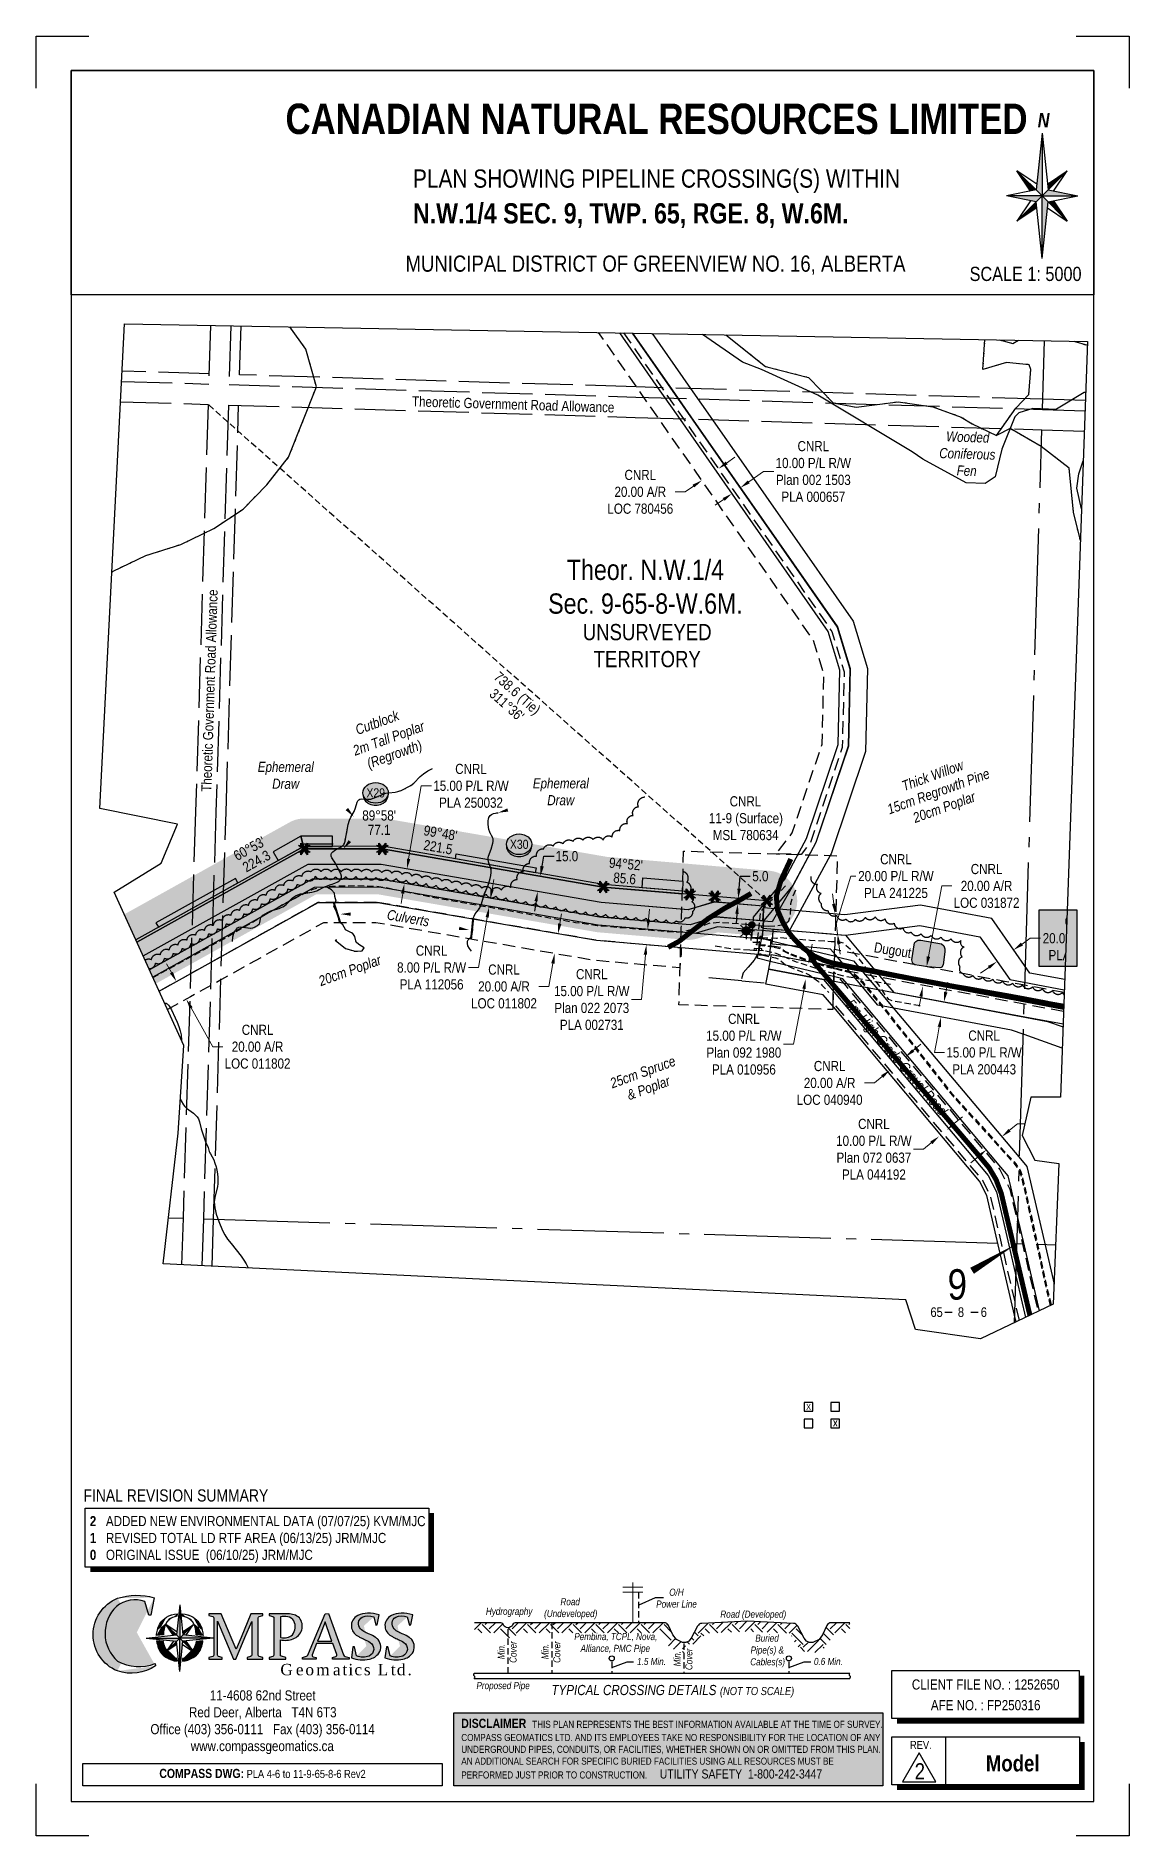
# Paper-space layout 'XING DWG #6' of a CAD drawing. Extents: x -2321 to -1242, y 0 to 1778.
# The model-space entities are those that its viewports show. They can reach past a viewport. Long polylines and large blocks are cut down to what shows.
import ezdxf
from ezdxf.enums import TextEntityAlignment as Align

# ---------------------------------------------------------------- set-up
doc = ezdxf.new("R2010")
doc.units = 0
doc.header["$LTSCALE"] = 5
doc.header["$PDSIZE"] = 5
for name, pattern in [('0', [1, 1, 0]), ('foc-ACCESSROAD', [3.75, 2.5, -1.25]), ('foc-QUARTERLINE', [33, 25, -3, 2, -3]), ('foc-TIELINE', [1.875, 1.25, -0.625]), ('foc-TOPO-ephemeral', [6.25, 3.125, -0.625, 0.625, -0.625, 0.625, -0.625]), ('foc-UNSURVEYED', [12.5, 10, -2.5]), ('foc-WHEELTRACKS', [2, 0.4, -1.6]), ('UG_PIPE', [1.875, 1.25, -0.625])]:
    doc.linetypes.add(name, pattern=pattern)
doc.layers.get('Defpoints').update_dxf_attribs({"color": 9})
for name, color, linetype in [('10', 1, 'Continuous'), ('9', 3, 'Continuous'), ('AS-CABLE', 224, 'foc-CABLE'), ('AS-PIPE-UG', 44, 'UG_PIPE'), ('AS-ROADS', 254, 'Continuous'), ('AS-SYMBOL', 7, 'Continuous'), ('AS-UNDERLAY-H', 141, 'Continuous'), ('C-AR', 13, 'foc-ACCESSROAD'), ('C-RW', 13, 'Continuous'), ('C-SYMBOL', 7, 'Continuous'), ('C-WS', 13, 'foc-ACCESSROAD'), ('C-WS-S', 8, 'Continuous'), ('CG-BORDER', 2, 'Continuous'), ('CG-LOGO', 7, 'Continuous'), ('CG-NORTH', 7, 'Continuous'), ('CG-NOTES', 7, 'Continuous'), ('L-BD', 7, 'Continuous'), ('L-BD1', 253, 'Continuous'), ('L-MON', 1, 'Continuous'), ('L-QSEC', 8, 'foc-QUARTERLINE'), ('L-ROAD-T', 7, 'Continuous'), ('L-SECLBL', 7, 'Continuous'), ('L-TIE', 7, 'foc-TIELINE'), ('L-UNS-T', 3, 'Continuous'), ('L-USEC', 7, 'foc-UNSURVEYED'), ('P-BUFFER-H 30m', 51, 'Continuous'), ('P-CROSSINGS', 250, 'Continuous'), ('P-PROPOSED', 10, 'Continuous'), ('P-PROPOSED-H', 21, 'Continuous'), ('P-TEMP-BLUE', 146, 'Continuous'), ('P-TXT', 4, 'Continuous'), ('S-1', 1, 'Continuous'), ('S-2', 2, 'Continuous'), ('T-BUSH', 110, '0'), ('T-BUSH-T', 110, 'Continuous'), ('T-CREEK', 160, 'Continuous'), ('T-DRAW', 143, 'foc-TOPO-ephemeral'), ('T-TIE', 201, 'foc-TIELINE'), ('T-WATER', 160, 'Continuous'), ('T-WATER-H', 133, 'Continuous'), ('T-WATER-P3', 160, 'foc-WHEELTRACKS'), ('T-WATER-T', 170, 'Continuous'), ('WETLAND', 143, 'Continuous'), ('WETLAND-T', 146, 'Continuous')]:
    doc.layers.add(name, color=color, linetype=linetype)
for name, color, linetype, lineweight in [('AS-GENERAL', 48, 'Continuous', 18), ('C-AR-T', 13, 'Continuous', 9), ('C-RW-T', 13, 'Continuous', 9), ('C-WS-T', 13, 'Continuous', 9), ('T-TEXT', 48, 'Continuous', 18)]:
    doc.layers.add(name, color=color, linetype=linetype, lineweight=lineweight)
doc.layers.add('AS-PIPE-AG', color=7, linetype='Continuous', true_color=0x7d00fa)
doc.layers.add('P-TEMP-BLUE-H', color=7, linetype='Continuous', true_color=0x99e6ff)
doc.styles.add('100L', font='ARIALN.TTF', dxfattribs={"height": 11})
doc.styles.add('175L', font='ARIALN.TTF', dxfattribs={"height": 20})
doc.styles.add('80', font='ARIALN.TTF', dxfattribs={"height": 10})
doc.styles.add('80CG', font='ARIALN.TTF', dxfattribs={"height": 10})
doc.styles.add('80L', font='ARIALN.TTF', dxfattribs={"height": 10})
doc.styles.add('80LS', font='ARIALNI.TTF', dxfattribs={"height": 10})
doc.styles.add('Crossing', font='ARIALN.TTF', dxfattribs={"height": 10})
doc.styles.add('foc-LtypeFont', font='ARIALN.TTF', dxfattribs={"height": 7.35})
doc.styles.add('SIMPLEX', font='ARIALN.TTF')
doc.styles.get("Standard").update_dxf_attribs({"font": 'ARIALN.TTF'})
doc.linetypes.add('foc-CABLE', pattern='A,2,-1,["C",foc-LtypeFont,S=0.2,R=0,X=-0.625,Y=-0.75],-1.24,8', length=12.24)
doc.linetypes.add('foc-TOPO-flowdirection-NOLINE', pattern='A,0,[">",foc-LtypeFont,S=0.3,R=0,X=0,Y=-0.945],-20,[">",foc-LtypeFont,S=0.3,R=0,X=0,Y=-0.945],0', length=20)
doc.dimstyles.new('Compass 5 000', dxfattribs={"dimscale": 5, "dimtxt": 9, "dimasz": 2, "dimexe": 0.2, "dimexo": 0.0625, "dimgap": 0.5, "dimtad": 0, "dimtih": 1, "dimtoh": 1, "dimzin": 0, "dimdsep": 46, "dimtxsty": '80CG', "dimcen": 0.1, "dimse1": 1, "dimse2": 1, "dimclrd": 256, "dimclrt": 256, "dimaunit": 1, "dimadec": 4, "dimazin": 0, "dimtfac": 0.06, "dimtofl": 0, "dimtmove": 0, "dimatfit": 1, "dimfxl": 0.2, "dimtolj": 1, "dimtzin": 0, "dimlwd": -1, "dimarcsym": 0})

psp = doc.layouts.new('XING DWG #6')

# ---------------------------------------------------------------- texts
at = {"style": '80L'}
for s, width, gutter_width, insert, char_height, attachment_point in [('\\pi1.50007;{\\fArial Narrow|b1|i0|c0|p34;\\H3.3333x;\\C14;CANADIAN NATURAL RESOURCES LIMITED}\\P\\pi366.2952;\\P\\pi127.3716;{\\H2x;PLAN SHOWING PIPELINE CROSSING(S) WITHIN \\P\\pi365.97665;\\H0.11111x; \\P\\pi152.74558;\\fArial Narrow|b1|i0|c0|p34;\\H9.9999x;N.W.1/4 SEC. 9, TWP. 65, RGE. 8, W.6M.}\\P\\pi366.2952;\\P\\pi365.97665;{\\H0.22222x; \\P\\pi119.99717;\\H8.0001x;MUNICIPAL DISTRICT OF GREENVIEW NO. 16, ALBERTA}', 732.59, 45, (-2076.3, 1711.2), 9, 1), ('SCALE 1: 5000', 109.905, 50, (-1288.6, 1550), 14, 3)]:
    psp.add_mtext_dynamic_manual_height_columns(s, width=width, gutter_width=gutter_width, heights=[0], dxfattribs=dict(at, insert=insert, char_height=char_height, attachment_point=attachment_point))
at = {"layer": 'CG-NOTES', "attachment_point": 1, "style": '80'}
for s, insert, char_height, width in [('\\pi77.33221;11-4608 62nd Street\\P\\pi56.72171;Red Deer, Alberta   T4N 6T3\\P\\pi18.6726;Office (403) 356-0111   Fax (403) 356-0114\\P\\pi58.50547;www.compassgeomatics.ca', (-2226.9, 143.9), 10, 257.83), ('\\pi73.79423;{\\fArial Narrow|b1|i0|c0|p34;\\H1.125x;\\C14;COMPASS DWG:} PLA 4-6 to 11-9-65-8-6 Rev2', (-2273.2, 66.3), 8, 350.451)]:
    psp.add_mtext(s, dxfattribs=dict(at, insert=insert, char_height=char_height, width=width))

msp = doc.modelspace()

# ---------------------------------------------------------------- texts
at = {"layer": 'C-WS-T', "insert": (361116.755, 6054030.823), "char_height": 9.99665, "attachment_point": 1, "style": '80L'}
msp.add_mtext_dynamic_manual_height_columns('\\pi21.20592;CNRL\\P\\pi0.66028;11-9 (Surface)\\P\\pi4.53688;MSL 780634', width=72.59955, gutter_width=49.983, heights=[0], dxfattribs=at)
at = {"layer": 'L-BD', "style": '80L'}
for s, height, rotation, p in [('738.6 (Tie)', 9.99665, 318.3925, (360927.383, 6054131.752)), ("311°36'", 9.9966, 318.3925, (360917.924, 6054121.101)), ("94°52'", 9.9966, 355.054, (361035.486, 6053963.88)), ('85.6', 9.9966, 355.054, (361034.257, 6053949.688))]:
    msp.add_text(s, height=height, rotation=rotation, dxfattribs=at).set_placement(p, align=Align.MIDDLE)
at = {"layer": 'L-BD1'}
for s, rotation, p in [("89°58'", 0.041197, (360791.762, 6054011.869)), ('77.1', 0.041197, (360791.773, 6053997.623)), ("99°48'", 350.193768, (360852.381, 6053994.57)), ("60°53'", 29.114894, (360663.689, 6053979.21)), ('221.5', 350.193768, (360849.955, 6053980.533)), ('224.3', 29.114894, (360670.62, 6053966.765))]:
    msp.add_text(s, height=9.9966, rotation=rotation, dxfattribs=at).set_placement(p, align=Align.MIDDLE_CENTER)
at = {"layer": 'L-ROAD-T', "style": '80L'}
for rotation, p in [(358.25572, (360924.152, 6054417.926)), (88.197366, (360624.202, 6054135.162))]:
    msp.add_text('Theoretic Government Road Allowance', height=9.99665, rotation=rotation, dxfattribs=at).set_placement(p, align=Align.MIDDLE_CENTER)
at = {"layer": 'T-BUSH-T', "char_height": 9.99673, "attachment_point": 2, "rotation": 20, "style": '80LS'}
for s, insert, width in [('2m Tall Poplar\\P(Regrowth)', (360799.454, 6054092.789), 122.60415), ('Thick Willow\\P15cm Regrowth Pine\\P20cm Poplar', (361336.681, 6054056.073), 113.09609), ('2m Tall Poplar\\P(Regrowth)', (360535.846, 6053985.833), 132.66028), ('20cm Poplar', (360761.127, 6053863.545), 67.83193), ('25cm Spruce\\P& Poplar', (361050.414, 6053763.103), 67.83193)]:
    msp.add_mtext(s, dxfattribs=dict(at, insert=insert, width=width))
at = {"layer": 'T-TEXT', "attachment_point": 2, "rotation": 20, "style": '80LS'}
for s, insert, char_height, width in [('Cutblock', (360788.077, 6054108.35), 9.9967, 122.60415), ('\\pt9.99673;Cutblock', (360529.618, 6054002.617), 9.99673, 45.26255)]:
    msp.add_mtext(s, dxfattribs=dict(at, insert=insert, char_height=char_height, width=width))
at = {"layer": 'T-TEXT', "attachment_point": 1, "style": '80L'}
for s, width, insert, char_height, rotation in [('\\pi0.56823;{\\fArial Narrow|b0|i1|c0|p34;Culverts}', 42.07771, (360800.132, 6053919.189), 9.99665, 350.193768), ('\\pi4.41899;{\\fArial Narrow|b0|i1|c0|p34;5m High Grade Gravel Road}', 153.64598, (361256.764, 6053834.729), 9.99663, 310.461189)]:
    msp.add_mtext_dynamic_manual_height_columns(s, width=width, gutter_width=49.983, heights=[0], dxfattribs=dict(at, insert=insert, char_height=char_height, rotation=rotation))
at = {"layer": 'T-WATER', "insert": (361281.552, 6053886.734), "char_height": 10, "attachment_point": 1, "rotation": 350.847941, "style": '80L'}
msp.add_mtext_dynamic_manual_height_columns('Dugout', width=36.96903, gutter_width=249.916, heights=[0], dxfattribs=at)
at = {"layer": 'T-WATER-T', "char_height": 9.99665, "attachment_point": 1, "style": '80L'}
for insert in [(360663.271, 6054064.836), (360934.915, 6054048.596)]:
    msp.add_mtext_dynamic_manual_height_columns('\\pi8.62828;{\\fArial Narrow|b0|i1|c0|p34;Ephemeral \\P\\pi22.8834;Draw}', width=72.59955, gutter_width=49.983, heights=[0], dxfattribs=dict(at, insert=insert))
at = {"layer": 'WETLAND-T', "insert": (361358.053, 6054391.173), "char_height": 9.99663, "attachment_point": 1, "rotation": 358.255794, "style": '80L'}
msp.add_mtext_dynamic_manual_height_columns('\\pi-6.07688;{\\fArial Narrow|b0|i1|c0|p34;Wooded \\P\\pi-12.38785;Coniferous\\P\\pi5.32447;Fen}', width=29.54435, gutter_width=49.983, heights=[0], dxfattribs=at)
at = {"layer": 'WETLAND-T', "insert": (360475.586, 6053536.808), "char_height": 10, "attachment_point": 1, "style": '80L'}
msp.add_mtext_dynamic_manual_height_columns('\\pi1.38015;{\\fArial Narrow|b0|i1|c0|p34;F-Wc\\P\\pi-9.15191;(Desktop)}', width=29.71801, gutter_width=47.516, heights=[0], dxfattribs=at)

# ---------------------------------------------------------------- blocks, each defined once
blk = doc.blocks.new('cg-north')
at = {"linetype": 'Continuous'}
for points in [[(-0.3, 62), (-6.2, 6), (-0.3, 0.1)], [(-25.2, 25), (-11.6, 4.9), (-6.2, 6)], [(24.6, 25), (5, 11.8), (5.6, 6)], [(-0.3, 0.1), (-35.5, 0.1), (-6.2, -5.8)], [(5.6, 6), (-0.3, 0.1), (34.9, 0.1)], [(5.6, -5.8), (-0.3, 0.1), (-0.3, -61.7)], [(-5.6, -11.5), (-6.2, -5.8), (-25.2, -24.8)], [(11, -4.7), (5.6, -5.8), (24.6, -24.8)]]:
    blk.add_hatch(color=14, dxfattribs=at).paths.add_polyline_path(points)
at = {"color": 14, "linetype": 'Continuous'}
for p, q in [((-0.3, 62), (-6.2, 6)), ((-0.3, 62), (-0.3, 0.1)), ((-0.3, 62), (5.6, 6)), ((-0.3, 0.1), (-25.2, 25)), ((-11.6, 4.9), (-25.2, 25)), ((-5.6, 11.8), (-25.2, 25)), ((-0.3, 0.1), (24.6, 25)), ((5, 11.8), (24.6, 25)), ((11, 4.9), (24.6, 25)), ((-6.2, 6), (-35.5, 0.1)), ((-0.3, 0.1), (-35.5, 0.1)), ((-6.2, -5.8), (-35.5, 0.1)), ((-0.3, 0.1), (-25.2, -24.8)), ((-0.3, 0.1), (24.6, -24.8)), ((-0.3, -61.7), (-0.3, 0.1)), ((-0.3, 0.1), (34.9, 0.1)), ((5.6, 6), (34.9, 0.1)), ((5.6, -5.8), (34.9, 0.1)), ((-11.6, -4.7), (-25.2, -24.8)), ((-5.6, -11.5), (-25.2, -24.8)), ((-0.3, -61.7), (-6.2, -5.8)), ((-0.3, -61.7), (5.6, -5.8)), ((5, -11.5), (24.6, -24.8)), ((10.9, -4.5), (11, -4.7)), ((11, -4.7), (24.6, -24.8))]:
    blk.add_line(p, q, dxfattribs=at)
at = {"color": 14, "linetype": 'Continuous', "insert": (-10.2, 82), "char_height": 14, "width": 22.782, "attachment_point": 1, "style": '80CG'}
blk.add_mtext('\\pi5.63238;{\\fArial Narrow|b1|i1|c0|p34;N}', dxfattribs=at)
blk = doc.blocks.new('*U498')
at = {"layer": 'Defpoints'}
for p, q in [((0, 1778), (52.2, 1778)), ((0, 1726.5), (0, 1778)), ((1027.2, 1778), (1079.5, 1778)), ((1079.5, 1778), (1079.5, 1726.5)), ((0, 0), (0, 51.5)), ((1079.5, 51.5), (1079.5, 0)), ((52.2, 0), (0, 0)), ((1079.5, 0), (1027.2, 0))]:
    blk.add_line(p, q, dxfattribs=at)
at = {"layer": 'S-1'}
for p, q in [((0, 1778), (0, 1778)), ((1079.5, 1778), (1079.5, 1778)), ((0, 0), (0, 0)), ((1079.5, 0), (1079.5, 0))]:
    blk.add_line(p, q, dxfattribs=at)
at = {"layer": 'S-2'}
blk.add_lwpolyline([(34.7, 34), (1044.7, 34), (1044.7, 1744), (34.7, 1744)], close=True, dxfattribs=at)
at = {"style": '80', "flags": 1}
blk.add_attdef('PAGENUMBER', (52.2, 51.5), '', height=10, rotation=90, dxfattribs=at)
blk = doc.blocks.new('c_logo')
h = blk.add_hatch(color=256)
edge = h.paths.add_edge_path()
edge.add_arc((-141.8, -18.9), 63, 74.1661, 107.5113, ccw=False)
edge.add_line((-124.6, 41.7), (-127.8, 24.4))
edge.add_line((-127.8, 24.4), (-129.9, 24.3))
edge.add_line((-129.9, 24.3), (-133.7, 38))
edge.add_arc((-143.5, 10.5), 29.1, 70.3832, 129.1598)
edge.add_arc((-136.2, 6.6), 36.9, 134.0613, 228.3206)
edge.add_arc((-139.8, 16.8), 43.2, 241.0325, 291.7344)
edge.add_line((-123.8, -23.3), (-123.3, -25.7))
edge.add_arc((-147.3, 10.4), 43.4, 251.5179, 303.5841, ccw=False)
edge.add_arc((-146.1, 5.2), 38.8, 112.1026, 247.4698, ccw=False)
h = blk.add_hatch(color=256)
edge = h.paths.add_edge_path()
edge.add_arc((-89, 1.8), 33.4, 166.6682, 175.6601, ccw=False)
edge.add_arc((-102.3, 5.6), 19.6, 121.6531, 168.6953, ccw=False)
edge.add_arc((-99.6, 0.9), 25, 95.0736, 121.1383, ccw=False)
edge.add_line((-101.8, 25.8), (-102.1, 23.3))
edge.add_arc((-99.9, 6.4), 17.1, 97.444, 127.0912)
edge.add_arc((-98.7, 8.4), 16.4, 134.7148, 171.0442)
edge.add_arc((-73.8, 3.2), 41.8, 169.3159, 177.5034)
edge.add_line((-115.5, 5), (-122.3, 4.3))
at = {"linetype": 'Continuous'}
for points in [[(-99.4, 34.7), (-102.5, 4.9), (-99.4, 1.7)], [(-99.4, 1.7), (-132.4, 1.7), (-102.5, -1.4)], [(-112.7, 15), (-105.6, 4.5), (-102.5, 4.9)], [(-96.3, 4.9), (-99.4, 1.7), (-66.4, 1.7)], [(-96.3, -1.4), (-99.4, 1.7), (-99.4, -31.3)], [(-86.1, 15), (-96.6, 7.9), (-96.3, 4.9)], [(-102.2, -4.5), (-102.5, -1.4), (-112.7, -11.6)], [(-93.2, -1.1), (-96.3, -1.4), (-86.1, -11.6)]]:
    blk.add_hatch(color=14, dxfattribs=at).paths.add_polyline_path(points)
h = blk.add_hatch(color=256)
edge = h.paths.add_edge_path()
edge.add_arc((-99.1, 0.9), 25, 58.8617, 85.0803, ccw=False)
edge.add_arc((-96.4, 5.6), 19.6, 11.3047, 58.3469, ccw=False)
edge.add_arc((-109.7, 1.8), 33.4, 4.3278, 13.3318, ccw=False)
edge.add_line((-76.4, 4.3), (-83.2, 5))
edge.add_arc((-124.9, 3.2), 41.8, 2.487, 10.6841)
edge.add_arc((-100.1, 8.4), 16.4, 8.9558, 45.2852)
edge.add_arc((-98.8, 6.4), 17.1, 52.9088, 82.7833)
edge.add_line((-96.7, 23.3), (-97, 25.8))
h = blk.add_hatch(color=256)
edge = h.paths.add_edge_path()
edge.add_line((-48.6, 2.5), (-58.3, 25.6))
edge.add_line((-58.3, 25.6), (-70.6, 25.6))
edge.add_line((-70.6, 25.6), (-70.6, 24.2))
edge.add_line((-70.6, 24.2), (-66.8, 23))
edge.add_arc((-67.2, 21.6), 1.5, 0, 72.6157, ccw=False)
edge.add_line((-65.7, 21.6), (-65.7, 2.5))
edge.add_line((-65.7, 2.5), (-65.7, -14.9))
edge.add_arc((-67.2, -14.9), 1.5, -73.424, 0, ccw=False)
edge.add_line((-66.8, -16.3), (-70.5, -17.4))
edge.add_line((-70.5, -17.4), (-70.5, -18.9))
edge.add_line((-70.5, -18.9), (-57.6, -18.9))
edge.add_line((-57.6, -18.9), (-57.6, -17.5))
edge.add_line((-57.6, -17.5), (-61.1, -16.4))
edge.add_arc((-60.6, -15), 1.5, 180, 252.4646, ccw=False)
edge.add_line((-62.1, -15), (-62.1, 2.5))
edge.add_line((-62.1, 2.5), (-62.1, 18.4))
edge.add_line((-62.1, 18.4), (-46.4, -18.9))
edge.add_line((-46.4, -18.9), (-44.1, -18.9))
edge.add_line((-44.1, -18.9), (-35, 2.5))
edge.add_line((-35, 2.5), (-28.3, 18.3))
edge.add_line((-28.3, 18.3), (-28.3, 2.5))
edge.add_line((-28.3, 2.5), (-28.3, -15))
edge.add_arc((-29.8, -15), 1.5, -73.424, 0, ccw=False)
edge.add_line((-29.4, -16.4), (-32.7, -17.4))
edge.add_line((-32.7, -17.4), (-32.7, -18.9))
edge.add_line((-32.7, -18.9), (-17.3, -18.9))
edge.add_line((-17.3, -18.9), (-17.3, -17.5))
edge.add_line((-17.3, -17.5), (-21, -16.3))
edge.add_arc((-20.5, -14.9), 1.5, 180, 252.4646, ccw=False)
edge.add_line((-22, -14.9), (-22, 2.5))
edge.add_line((-22, 2.5), (-22, 21.7))
edge.add_arc((-20.5, 21.7), 1.5, 107.3843, 180, ccw=False)
edge.add_line((-21, 23.1), (-17.4, 24.2))
edge.add_line((-17.4, 24.2), (-17.4, 25.6))
edge.add_line((-17.4, 25.6), (-29.1, 25.6))
edge.add_line((-29.1, 25.6), (-38.8, 2.5))
edge.add_line((-38.8, 2.5), (-43.7, -9.1))
edge.add_line((-43.7, -9.1), (-48.6, 2.5))
h = blk.add_hatch(color=256)
h.paths.add_polyline_path([(7.6, 25.6), (-11.1, 25.6), (-11.1, 24.2), (-7.3, 23, -0.326805), (-6.3, 21.6), (-6.3, -14.9, -0.331803), (-7.4, -16.3), (-11.1, -17.4), (-11.1, -18.9), (5.3, -18.9), (5.3, -17.5), (1, -16.2, -0.327162), (0, -14.7), (0, 0, 0.135693), (12.6, 1, 0.518306), (18.8, 21.8, 0.201798)])
h.paths.add_polyline_path([(0, 22.9, -0.05909), (7.3, 22.8, -0.236459), (13.3, 18.7, -0.297964), (11.9, 5.1, -0.269959), (0.5, 2.5, -0.011455), (0, 2.6)], flags=16)
h = blk.add_hatch(color=256)
h.paths.add_polyline_path([(47.4, 26.1), (44.1, 25.8), (34.4, 2.5), (27.1, -15, -0.225541), (25.7, -16.2), (21.8, -17.4), (21.8, -18.9), (34.7, -18.9), (35.3, -18.9), (35.3, -17.5), (32.4, -16.6, -0.43446), (31.4, -14.6), (35.8, -3.6), (51.8, -3.6), (55.7, -14.5, -0.430441), (54.7, -16.5), (51.5, -17.4), (51.5, -18.9), (67.8, -18.9), (67.8, -17.5), (63.9, -16.3, -0.232291), (62.4, -14.9), (56.1, 2.5)])
h.paths.add_polyline_path([(44.1, 17.7), (49.6, 2.5), (50.9, -1.1), (36.8, -1.1), (38.2, 2.5)], flags=16)
h = blk.add_hatch(color=256)
edge = h.paths.add_edge_path()
edge.add_arc((103.3, 50.8), 54.1, 243.1997, 248.1345)
edge.add_arc((69.9, -30.2), 33.5, 55.7647, 66.7239, ccw=False)
edge.add_arc((84.5, -9), 7.7, -65.6478, 57.1428, ccw=False)
edge.add_arc((81.8, 0.7), 17.7, 248.3428, 289.4425, ccw=False)
edge.add_line((75.3, -15.8), (73.1, -6.7))
edge.add_line((73.1, -6.7), (71.7, -6.9))
edge.add_line((71.7, -6.9), (70.1, -17.8))
edge.add_arc((81.2, 14.2), 33.9, 250.8905, 281.4155)
edge.add_arc((84.6, -3.1), 16.2, 281.7683, 321.9948)
edge.add_arc((87.3, -7), 11.8, 328.8789, 398.35)
edge.add_arc((79.7, -17.6), 24.7, 46.7096, 54.4302)
edge.add_arc((79.7, -17.6), 24.7, 54.4302, 70.3091)
edge.add_arc((139.4, 119.6), 125, 243.6166, 245.7228, ccw=False)
edge.add_arc((89.5, 20.6), 14.2, 223.2297, 246.3738, ccw=False)
edge.add_arc((84.7, 16.1), 7.62, 121.2723, 223.353, ccw=False)
edge.add_arc((86.6, 7.5), 16.2, 69.6826, 111.1397, ccw=False)
edge.add_line((92.2, 22.7), (94.3, 14.7))
edge.add_line((94.3, 14.7), (95.6, 14.9))
edge.add_line((95.6, 14.9), (97.6, 24.9))
edge.add_arc((87.2, -14.4), 40.7, 75.2956, 91.6843)
edge.add_arc((86, 5.6), 20.7, 89.7518, 117.221)
edge.add_arc((80.5, 14.4), 10.4, 112.8657, 186.9967)
edge.add_arc((81.9, 14.2), 11.8, 185.0082, 240.0685)
edge.add_arc((103.3, 50.8), 54.1, 239.829, 243.1997)
h = blk.add_hatch(color=256)
edge = h.paths.add_edge_path()
edge.add_arc((136.5, 50.8), 54.1, 243.1997, 248.1345)
edge.add_arc((103.1, -30.2), 33.5, 55.7647, 66.7239, ccw=False)
edge.add_arc((117.7, -9), 7.7, -65.6478, 57.1428, ccw=False)
edge.add_arc((115, 0.7), 17.7, 248.3428, 289.4425, ccw=False)
edge.add_line((108.5, -15.8), (106.3, -6.7))
edge.add_line((106.3, -6.7), (104.8, -6.9))
edge.add_line((104.8, -6.9), (103.3, -17.8))
edge.add_arc((114.4, 14.2), 33.9, 250.8905, 281.4155)
edge.add_arc((117.8, -3.1), 16.2, 281.7683, 321.9948)
edge.add_arc((120.5, -7), 11.8, 328.8789, 398.35)
edge.add_arc((112.8, -17.6), 24.7, 46.7096, 54.4302)
edge.add_arc((112.8, -17.6), 24.7, 54.4302, 70.3091)
edge.add_arc((172.5, 119.6), 125, 243.6166, 245.7228, ccw=False)
edge.add_arc((122.7, 20.6), 14.2, 223.2297, 246.3738, ccw=False)
edge.add_arc((117.9, 16.1), 7.62, 121.2723, 223.353, ccw=False)
edge.add_arc((119.8, 7.5), 16.2, 69.6826, 111.1397, ccw=False)
edge.add_line((125.4, 22.7), (127.5, 14.7))
edge.add_line((127.5, 14.7), (128.8, 14.9))
edge.add_line((128.8, 14.9), (130.8, 24.9))
edge.add_arc((120.4, -14.4), 40.7, 75.2956, 91.6843)
edge.add_arc((119.2, 5.6), 20.7, 89.7518, 117.221)
edge.add_arc((113.7, 14.4), 10.4, 112.8657, 186.9967)
edge.add_arc((115.1, 14.2), 11.8, 185.0082, 240.0685)
edge.add_arc((136.5, 50.8), 54.1, 239.829, 243.1997)
h = blk.add_hatch(color=256)
edge = h.paths.add_edge_path()
edge.add_arc((-89, 3), 33.4, 186.7164, 193.3318)
edge.add_arc((-102.3, -0.8), 19.6, 191.3047, 238.3469)
edge.add_arc((-99.6, 3.9), 25, 238.8617, 264.5936)
edge.add_line((-102, -21), (-102.2, -18.5))
edge.add_arc((-99.9, -1.6), 17.1, 232.9088, 262.0641, ccw=False)
edge.add_arc((-98.7, -3.6), 16.4, 188.9558, 225.2852, ccw=False)
edge.add_arc((-73.8, 1.6), 41.8, 184.3813, 190.6841, ccw=False)
edge.add_line((-115.5, -1.6), (-122.2, -0.9))
h = blk.add_hatch(color=256)
edge = h.paths.add_edge_path()
edge.add_arc((-124.9, 1.6), 41.8, 349.3159, 355.6284, ccw=False)
edge.add_arc((-100.1, -3.6), 16.4, 314.7148, 351.0442, ccw=False)
edge.add_arc((-98.8, -1.6), 17.1, 277.7082, 307.0912, ccw=False)
edge.add_line((-96.5, -18.5), (-96.8, -21))
edge.add_arc((-99.1, 3.9), 25, 275.2524, 301.1383)
edge.add_arc((-96.4, -0.8), 19.6, 301.6531, 348.6953)
edge.add_arc((-109.7, 3), 33.4, 346.6682, 353.2958)
edge.add_line((-76.6, -0.9), (-83.3, -1.6))
at = {"color": 14, "linetype": 'Continuous'}
for p, q in [((-99.4, 34.7), (-102.5, 4.9)), ((-99.4, 34.7), (-99.4, 1.7)), ((-99.4, 34.7), (-96.3, 4.9)), ((-132.4, 1.7), (-102.5, 4.9)), ((-132.4, 1.7), (-102.5, -1.4)), ((-132.4, 1.7), (-99.4, 1.7)), ((-99.4, 1.7), (-112.7, 15)), ((-105.6, 4.5), (-112.7, 15)), ((-102.2, 7.9), (-112.7, 15)), ((-99.4, 1.7), (-112.7, -11.6)), ((-99.4, 1.7), (-86.1, 15)), ((-66.4, 1.7), (-99.4, 1.7)), ((-99.4, 1.7), (-86.1, -11.6)), ((-99.4, -31.3), (-99.4, 1.7)), ((-96.6, 7.9), (-86.1, 15)), ((-66.4, 1.7), (-96.3, 4.9)), ((-66.4, 1.7), (-96.3, -1.4)), ((-93.2, 4.5), (-86.1, 15)), ((-105.6, -1.1), (-112.7, -11.6)), ((-102.2, -4.5), (-112.7, -11.6)), ((-99.4, -31.3), (-102.5, -1.4)), ((-99.4, -31.3), (-96.3, -1.4)), ((-96.6, -4.5), (-86.1, -11.6)), ((-93.2, -1.1), (-86.1, -11.6))]:
    blk.add_line(p, q, dxfattribs=at)
at = {"flags": 128}
for points in [[(-160.8, 41.1, -0.146532), (-124.6, 41.7), (-127.8, 24.4), (-129.9, 24.3), (-133.7, 38, 0.262236), (-161.9, 33.1, 0.436158), (-160.8, -21, 0.22491), (-123.8, -23.3), (-123.3, -25.7, -0.231173), (-161, -30.7, -0.670499)], [(-122.3, 4.3, -0.039254), (-121.5, 9.5, -0.208192), (-112.6, 22.3, -0.114221), (-101.8, 25.8), (-102.1, 23.3, 0.130087), (-110.2, 20, 0.159858), (-114.8, 10.9, 0.03574), (-115.5, 5)], [(-97, 25.8, -0.114902), (-86.2, 22.3, -0.208192), (-77.2, 9.5, -0.039307), (-76.4, 4.3), (-83.2, 5, 0.035782), (-83.9, 10.9, 0.159858), (-88.5, 20, 0.131095), (-96.7, 23.3)], [(-48.6, 2.5), (-58.3, 25.6), (-70.6, 25.6), (-70.6, 24.2), (-66.8, 23, -0.327892), (-65.7, 21.6), (-65.7, 2.5), (-65.7, -14.9, -0.331803), (-66.8, -16.3), (-70.5, -17.4), (-70.5, -18.9), (-57.6, -18.9), (-57.6, -17.5), (-61.1, -16.4, -0.327162), (-62.1, -15), (-62.1, 2.5), (-62.1, 18.4), (-46.4, -18.9), (-44.1, -18.9), (-35, 2.5), (-28.3, 18.3), (-28.3, 2.5), (-28.3, -15, -0.331803), (-29.4, -16.4), (-32.7, -17.4), (-32.7, -18.9), (-17.3, -18.9), (-17.3, -17.5), (-21, -16.3, -0.327162), (-22, -14.9), (-22, 2.5), (-22, 21.7, -0.327892), (-21, 23.1), (-17.4, 24.2), (-17.4, 25.6), (-29.1, 25.6), (-38.8, 2.5), (-43.7, -9.1)], [(78.9, 2.5, 0.021535), (83.1, 0.5, -0.047855), (88.7, -2.5, -0.593701), (87.7, -16, -0.181278), (75.3, -15.8), (73.1, -6.7), (71.7, -6.9), (70.1, -17.8, 0.133984), (87.9, -19, 0.177346), (97.4, -13.1, 0.312763), (96.6, 0.4, 0.0337), (94, 2.5, 0.069396), (88, 5.6, -0.00919), (83.8, 7.6, -0.10133), (79.2, 10.9, -0.477408), (80.8, 22.6, -0.18289), (92.2, 22.7), (94.3, 14.7), (95.6, 14.9), (97.6, 24.9, 0.071631), (86.1, 26.3, 0.120434), (76.5, 24, 0.335231), (70.2, 13.1, 0.244978), (76.1, 4, 0.014709)], [(112.1, 2.5, 0.021535), (116.3, 0.5, -0.047855), (121.9, -2.5, -0.593701), (120.9, -16, -0.181278), (108.5, -15.8), (106.3, -6.7), (104.8, -6.9), (103.3, -17.8, 0.133984), (121.1, -19, 0.177346), (130.6, -13.1, 0.312763), (129.8, 0.4, 0.0337), (127.2, 2.5, 0.069396), (121.2, 5.6, -0.00919), (117, 7.6, -0.10133), (112.4, 10.9, -0.477408), (113.9, 22.6, -0.18289), (125.4, 22.7), (127.5, 14.7), (128.8, 14.9), (130.8, 24.9, 0.071631), (119.2, 26.3, 0.120434), (109.7, 24, 0.335231), (103.4, 13.1, 0.244978), (109.3, 4, 0.014709)], [(-122.2, -0.9, 0.028873), (-121.5, -4.7, 0.208192), (-112.6, -17.5, 0.11275), (-102, -21), (-102.2, -18.5, -0.127905), (-110.2, -15.2, -0.159858), (-114.8, -6.1, -0.027508), (-115.5, -1.6)], [(-83.3, -1.6, -0.02755), (-83.9, -6.1, -0.159858), (-88.5, -15.2, -0.128915), (-96.5, -18.5), (-96.8, -21, 0.113431), (-86.2, -17.5, 0.208192), (-77.2, -4.7, 0.028926), (-76.6, -0.9)]]:
    blk.add_lwpolyline(points, format="xyb", close=True, dxfattribs=at)
for points in [[(-11.1, -18.9), (5.3, -18.9), (5.3, -17.5), (1, -16.2, -0.327162), (0, -14.7), (0, 0, 0.135693), (12.6, 1, 0.518306), (18.8, 21.8, 0.201798), (7.6, 25.6), (-11.1, 25.6), (-11.1, 24.2), (-7.3, 23, -0.326805), (-6.3, 21.6), (-6.3, -14.9, -0.331803), (-7.4, -16.3), (-11.1, -17.4), (-11.1, -18.9), (1.8, -18.9)], [(0.5, 2.5, 0.269959), (11.9, 5.1, 0.297964), (13.3, 18.7, 0.236459), (7.3, 22.8, 0.05909), (0, 22.9), (0, 2.6, 0.011455), (0.5, 2.5, 0.011455)], [(34.7, -18.9), (21.8, -18.9), (21.8, -17.4), (25.7, -16.2, 0.225541), (27.1, -15), (34.4, 2.5), (44.1, 25.8), (47.4, 26.1), (56.1, 2.5), (62.4, -14.9, 0.232291), (63.9, -16.3), (67.8, -17.5), (67.8, -18.9), (51.5, -18.9), (51.5, -17.4), (54.7, -16.5, 0.430441), (55.7, -14.5), (51.8, -3.6), (35.8, -3.6), (31.4, -14.6, 0.43446), (32.4, -16.6), (35.3, -17.5), (35.3, -18.9), (21.8, -18.9)]]:
    blk.add_lwpolyline(points, format="xyb", dxfattribs=at)
blk.add_lwpolyline([(50.9, -1.1), (49.6, 2.5), (44.1, 17.7), (38.2, 2.5), (36.8, -1.1)], close=True, dxfattribs=at)
at = {"insert": (0, -23.7), "char_height": 11.25, "width": 132.416, "attachment_point": 1, "style": '80CG'}
blk.add_mtext('{\\fBook Antiqua|b0|i0|c0|p18;\\T1.25;Geomatics Ltd.}', dxfattribs=at)
blk = doc.blocks.new('*U499')
at = {"layer": 'CG-NOTES'}
h = blk.add_hatch(dxfattribs=at)
h.set_pattern_fill('EARTH', color=256, scale=2.5, angle=45)
h.set_pattern_definition([(45, (-342.701, 88.198), (2e-15, 22.45064), [15.875, -15.875]), (45, (-346.91, 92.408), (2e-15, 22.45064), [15.875, -15.875]), (45, (-351.12, 96.617), (2e-15, 22.45064), [15.875, -15.875]), (135, (-351.12, 99.424), (-22.45064, 2e-15), [15.875, -15.875]), (135, (-346.91, 103.633), (-22.45064, 2e-15), [15.875, -15.875]), (135, (-342.701, 107.843), (-22.45064, 2e-15), [15.875, -15.875])])
edge = h.paths.add_edge_path()
edge.add_line((15.1, 1.3), (15.1, 3.7))
edge.add_line((15.1, 3.7), (22.6, 3.7))
edge.add_line((22.6, 3.7), (22.6, -1.3))
edge.add_line((22.6, -1.3), (25.5, -1.3))
edge.add_line((25.5, -1.3), (25.5, 7.1))
edge.add_line((25.5, 7.1), (34.7, 7.1))
edge.add_line((34.7, 7.1), (34.7, 1.6))
edge.add_line((34.7, 1.6), (35.1, 1.8))
edge.add_line((35.1, 1.8), (39.6, 7.4))
edge.add_line((39.6, 7.4), (45, 17.7))
edge.add_line((45, 17.7), (87, 19.7))
edge.add_line((87, 19.7), (129, 17.7))
edge.add_line((129, 17.7), (134.5, 7.4))
edge.add_line((134.5, 7.4), (139, 1.8))
edge.add_line((139, 1.8), (146, -1.3))
edge.add_line((146, -1.3), (153.7, -1.3))
edge.add_line((153.7, -1.3), (164.1, 3.9))
edge.add_line((164.1, 3.9), (169.5, 11.1))
edge.add_line((169.5, 11.1), (172.9, 18.3))
edge.add_line((172.9, 18.3), (188, 18.3))
edge.add_line((188, 18.3), (188, 28.3))
edge.add_line((188, 28.3), (169.7, 28.3))
edge.add_arc((169.7, 23.3), 5, 90, 154.7868)
edge.add_line((165.2, 25.5), (160.9, 16.3))
edge.add_line((160.9, 16.3), (157.5, 11.8))
edge.add_line((157.5, 11.8), (151.3, 8.7))
edge.add_line((151.3, 8.7), (148.2, 8.7))
edge.add_line((148.2, 8.7), (145.3, 10))
edge.add_line((145.3, 10), (142.9, 12.9))
edge.add_line((142.9, 12.9), (136.5, 24.9))
edge.add_arc((132.1, 22.6), 5, 27.9925, 87.3009)
edge.add_line((132.3, 27.6), (87, 29.7))
edge.add_line((87, 29.7), (41.7, 27.6))
edge.add_arc((42, 22.6), 5, 92.6991, 152.0075)
edge.add_line((37.6, 24.9), (31.2, 12.9))
edge.add_line((31.2, 12.9), (28.8, 10))
edge.add_line((28.8, 10), (25.9, 8.7))
edge.add_line((25.9, 8.7), (22.7, 8.7))
edge.add_line((22.7, 8.7), (16.6, 11.8))
edge.add_line((16.6, 11.8), (13.2, 16.3))
edge.add_line((13.2, 16.3), (8.9, 25.5))
edge.add_arc((4.4, 23.3), 5, 25.2132, 90)
edge.add_line((4.4, 28.3), (-141.6, 28.3))
edge.add_arc((-141.6, 24.3), 4, 90, 153.6122)
edge.add_arc((-149.7, 28.3), 5, 206.3878, 333.6122, ccw=False)
edge.add_arc((-157.8, 24.3), 4, 26.3878, 90)
edge.add_line((-157.8, 28.3), (-182.8, 28.3))
edge.add_line((-182.8, 28.3), (-182.8, 18.3))
edge.add_line((-182.8, 18.3), (-160.9, 18.3))
edge.add_arc((-149.7, 28.3), 15, 221.8103, 318.1897)
edge.add_line((-138.5, 18.3), (1.2, 18.3))
edge.add_line((1.2, 18.3), (4.6, 11.1))
edge.add_line((4.6, 11.1), (10, 3.9))
edge.add_line((10, 3.9), (15.1, 1.3))
at = {"flags": 128}
for points in [[(-183, -26.7, 0.098196), (-182.5, -25.8, 0.115025), (-182.5, -25, 0.189102), (-183, -24.2, -0.189102), (-183.5, -23.3, -0.115025), (-183.4, -22.5, -0.098196), (-183, -21.7)], [(188, -26.7, 0.098196), (188.4, -25.8, 0.115025), (188.5, -25, 0.189102), (188, -24.2, -0.189102), (187.5, -23.3, -0.115025), (187.5, -22.5, -0.098196), (188, -21.7)]]:
    blk.add_lwpolyline(points, format="xyb", dxfattribs=at)
at = {"layer": 'CG-NOTES', "const_width": 1, "flags": 128}
for points in [[(-36.3, 63.3), (-16.3, 63.3)], [(-36.3, 58.3), (-16.3, 58.3)], [(-26.3, 28.3), (-26.3, 68.3)]]:
    blk.add_lwpolyline(points, dxfattribs=at)
at = {"layer": 'CG-NOTES', "flags": 128}
for points in [[(-20.2, 46.1), (-3.9, 53.2), (4, 53.2)], [(-47.2, -16), (-32.1, -10.3), (-25.7, -10.3)], [(127.8, -16), (143, -10.3), (149.3, -10.3)], [(-183, -21.7), (188, -21.7)], [(-183, -26.7), (188, -26.7)]]:
    blk.add_lwpolyline(points, dxfattribs=at)
blk.add_lwpolyline([(188, 28.3), (169.7, 28.3, 0.290464), (165.2, 25.5), (160.9, 16.3), (157.5, 11.8), (151.3, 8.7), (148.2, 8.7), (145.3, 10), (142.9, 12.9), (136.5, 24.9, 0.264717), (132.3, 27.6), (87, 29.7), (41.7, 27.6, 0.264717), (37.6, 24.9), (31.2, 12.9), (28.8, 10), (25.9, 8.7), (22.7, 8.7), (16.6, 11.8), (13.2, 16.3), (8.9, 25.5, 0.290464), (4.4, 28.3), (-141.6, 28.3, 0.284915), (-145.2, 26.1, -0.620174), (-154.2, 26.1, 0.284915), (-157.8, 28.3), (-182.8, 28.3)], format="xyb", dxfattribs=at)
at = {"layer": 'CG-NOTES'}
for centre in [(-47.2, -7), (127.8, -7)]:
    blk.add_circle(centre, 2.5, dxfattribs=at)
at = {"layer": 'T-TIE'}
for p, q in [((-20.8, 58.3), (-20.8, 28.3)), ((-149.8, 22), (-149.8, -21.7)), ((-106.5, 28.3), (-106.5, -21.7)), ((23.9, 7.9), (23.9, -21.7)), ((-47.2, -10.3), (-47.2, -21.7)), ((127.8, -10.3), (127.8, -21.7))]:
    blk.add_line(p, q, dxfattribs=at)
at = {"layer": 'CG-NOTES', "attachment_point": 1}
for s, width, gutter_width, insert, char_height, style in [('\\pi13.10151;{\\fArial Narrow|b0|i1|c0|p34;O/H\\P\\pi0.2069;Power Line}', 39.983, 47.5, (-3.5, 61.9), 7, '80'), ('\\pi0.20212;{\\fArial Narrow|b0|i1|c0|p34;Hydrography}', 46.463, 47.5, (-171.7, 43), 7, '80'), ('\\pi16.53943;{\\fArial Narrow|b0|i1|c0|p34;Road\\P\\pi0.37402;(Undeveloped)}', 52.202, 47.5, (-114.4, 52.5), 7, '80'), ('\\pi8.6212;{\\fArial Narrow|b0|i1|c0|p34;Road (Developed)}', 81.474, 47.5, (51.4, 40.2), 7, '80'), ('\\pi0.21167;{\\fArial Narrow|b0|i1|c0|p34;Pembina, TCPL, Nova,\\P\\pi6.41426;Alliance, PMC Pipe}', 81.267, 47.5, (-84.4, 18.1), 7, '80'), ('\\pi8.69336;{\\fArial Narrow|b0|i1|c0|p34;Buried \\P\\pi4.02351;Pipe(s) &\\P\\pi3.71553;Cables(s)}', 40.55, 47.5, (85.9, 16.5), 7, '80'), ('\\pi0.62947;{\\fArial Narrow|b0|i1|c0|p34;1.5 Min.}', 27.803, 47.5, (-22.8, -6.5), 7, '80'), ('\\pi0.31911;{\\fArial Narrow|b0|i1|c0|p34;0.6 Min.}', 27.803, 47.5, (152.2, -6.5), 7, '80'), ('\\pi0.2069;{\\fArial Narrow|b0|i1|c0|p34;Proposed Pipe}', 52.475, 47.5, (-181, -30.3), 7, '80'), ('\\pi1.95061;{\\fArial Narrow|b0|i1|c0|p34;\\H0.90909x;TYPICAL CROSSING DETAILS\\H1.1x; \\H0.72727x;(NOT TO SCALE)}', 241.785, 55, (-108.7, -33.2), 11, '100L')]:
    blk.add_mtext_dynamic_manual_height_columns(s, width=width, gutter_width=gutter_width, heights=[0], dxfattribs=dict(at, insert=insert, char_height=char_height, style=style))
at = {"layer": 'CG-NOTES', "char_height": 7, "attachment_point": 1, "rotation": 90, "style": '80'}
for insert in [(-159.9, -11.8), (-116.6, -11.8), (13.8, -18.9)]:
    blk.add_mtext_dynamic_manual_height_columns('\\pi4.07695;{\\fArial Narrow|b0|i1|c0|p34;Min.\\P\\pi0.39789;Cover}', width=22.154, gutter_width=47.5, heights=[0], dxfattribs=dict(at, insert=insert))
blk = doc.blocks.new('FileNumbers')
at = {"layer": 'CG-NOTES', "flags": 128}
blk.add_lwpolyline([(0, -47.4), (0, 0), (185.1, 0), (185.1, -47.4)], close=True, dxfattribs=at)
at = {"layer": 'CG-NOTES', "const_width": 5, "flags": 128}
blk.add_lwpolyline([(187.6, -5), (187.6, -49.9), (5, -49.9)], dxfattribs=at)
at = {"layer": 'CG-NOTES', "char_height": 10, "attachment_point": 5, "style": '80'}
for s, width, insert in [('CLIENT FILE NO. : 1252650', 184.776, (92.7, -13.9)), ('AFE NO. : FP250316', 184.866, (92.7, -34.3))]:
    blk.add_mtext_dynamic_manual_height_columns(s, width=width, gutter_width=45, heights=[0], dxfattribs=dict(at, insert=insert))
blk = doc.blocks.new('*U232')
at = {"layer": 'CG-NOTES'}
for p, q in [((-339.4, 0), (0, 0)), ((-339.4, -22.4), (-339.4, 0)), ((0, 0), (0, -22.4)), ((-339.4, -58.2), (-339.4, -22.4)), ((0, -22.4), (0, -58.2)), ((0, -58.2), (-339.4, -58.2))]:
    blk.add_line(p, q, dxfattribs=at)
at = {"layer": 'CG-NOTES', "const_width": 5, "flags": 128}
for points in [[(2.5, -22.5), (2.5, -5)], [(2.5, -22.5), (2.5, -60.7), (-334.4, -60.7)]]:
    blk.add_lwpolyline(points, dxfattribs=at)
at = {"insert": (-341.1, 18.5), "char_height": 12, "attachment_point": 1, "style": '80L'}
blk.add_mtext_dynamic_manual_height_columns('{\\C14;FINAL REVISION SUMMARY}', width=182.551, gutter_width=45, heights=[0], dxfattribs=at)
blk = doc.blocks.new('*U722')
at = {"layer": 'CG-NOTES'}
blk.add_blockref('*U232', (339.4, 58.2), dxfattribs=at)
at = {"layer": 'CG-NOTES', "insert": (4.6, 4), "char_height": 10, "attachment_point": 7, "style": '80'}
blk.add_mtext_dynamic_manual_height_columns('{\\fArial Narrow|b1|i0|c0|p34;\\C14;2   }ADDED NEW ENVIRONMENTAL DATA (07/07/25) KVM/MJC {\\fArial Narrow|b1|i0|c0|p34;\\C14;\\P1   }REVISED TOTAL LD RTF AREA{\\fArial Narrow|b1|i0|c0|p34;\\C14; }(06/13/25) JRM/MJC{\\fArial Narrow|b1|i0|c0|p34;\\C14; \\P0}   ORIGINAL ISSUE  (06/10/25) JRM/MJC ', width=331.161, gutter_width=45, heights=[0], dxfattribs=at)
blk = doc.blocks.new('blk_rev_page')
blk.add_line((-56.6, 26), (-56.6, -21.3))
at = {"color": 5, "flags": 128}
blk.add_lwpolyline([(-82.4, 10.1), (-98.9, -18.5), (-65.9, -18.5)], close=True, dxfattribs=at)
at = {"layer": 'CG-NOTES', "flags": 128}
blk.add_lwpolyline([(-109.5, -21.3), (-109.5, 26), (75.9, 26), (75.9, -21.3)], close=True, dxfattribs=at)
at = {"layer": 'CG-NOTES', "const_width": 5, "flags": 128}
blk.add_lwpolyline([(78.4, 21), (78.4, -23.8), (-104.5, -23.8)], dxfattribs=at)
at = {"attachment_point": 1}
for s, width, insert, char_height, style in [('\\pi4.196;REV.', 28.288, (-95.7, 22), 8, '80L'), ('\\pi8.09191;{\\C14;2}', 24.893, (-95, 0), 16, '80')]:
    blk.add_mtext_dynamic_manual_height_columns(s, width=width, gutter_width=45, heights=[0], dxfattribs=dict(at, insert=insert, char_height=char_height, style=style))
at = {"layer": 'CG-NOTES', "linetype": 'Continuous', "insert": (9.9, -0.2), "char_height": 16, "attachment_point": 5, "style": '80CG'}
blk.add_mtext('{\\fArial Narrow|b1|i0|c0|p34;\\C14;Model}', dxfattribs=at)
blk = doc.blocks.new('DISCLAIMER2021')
at = {"layer": 'CG-NOTES'}
h = blk.add_hatch(color=254, dxfattribs=at)
h.dxf.hatch_style = 1
h.paths.add_polyline_path([(0, 0), (423.6, 0), (423.6, -72), (0, -72)])
blk.add_lwpolyline([(0, 0), (423.6, 0), (423.6, -72), (0, -72)], close=True, dxfattribs=at)
at = {"layer": 'CG-NOTES', "insert": (7.4, -5.7), "char_height": 7, "attachment_point": 1, "style": '80L'}
blk.add_mtext_dynamic_manual_height_columns('{\\fArial Narrow|b1|i0|c0|p34;\\H1.2857x;\\C7;DISCLAIMER\\fArial Narrow|b0|i0|c0|p34;\\H0.43212x;\\C256;    \\H1.7999x;\\C0;THIS PLAN REPRESENTS THE BEST INFORMATION AVAILABLE AT THE TIME OF SURVEY. COMPASS GEOMATICS LTD. AND ITS EMPLOYEES TAKE NO RESPONSIBILITY FOR THE LOCATION OF ANY UNDERGROUND PIPES, CONDUITS, OR FACILITIES, WHETHER SHOWN ON OR OMITTED FROM THIS PLAN. AN ADDITIONAL SEARCH FOR SPECIFIC BURIED FACILITIES USING ALL RESOURCES MUST BE PERFORMED JUST PRIOR TO CONSTRUCTION.\\fBook Antiqua|b0|i0|c0|p18;^I\\fArial Narrow|b0|i0|c0|p34;\\H1.2857x;\\C240;UTILITY SAFETY  1-800-242-3447}', width=417.848, gutter_width=45, heights=[0], dxfattribs=at)
blk = doc.blocks.new('xing2')
h = blk.add_hatch(color=50)
h.dxf.hatch_style = 1
edge = h.paths.add_edge_path()
edge.add_ellipse((0, 0), major_axis=(-12.5, 0), ratio=0.816297, start_angle=0, end_angle=360)
h = blk.add_hatch(color=250)
h.dxf.hatch_style = 1
edge = h.paths.add_edge_path()
edge.add_ellipse((0, -2), major_axis=(-12.5, 0), ratio=0.816297, start_angle=0, end_angle=180)
edge.add_line((12.5, -2), (12.5, 0))
edge.add_ellipse((0, 0), major_axis=(-12.5, 0), ratio=0.816297, start_angle=0, end_angle=180, ccw=False)
edge.add_line((-12.5, 0), (-12.5, -2))
at = {"color": 250}
blk.add_ellipse((0, 0), major_axis=(-12.5, 0), ratio=0.816297, dxfattribs=at)
blk.add_ellipse((0, -2), major_axis=(-12.5, 0), ratio=0.816297, start_param=0, end_param=3.141593, dxfattribs=at)
at = {"color": 250, "style": 'Crossing'}
blk.add_attdef('CROSSING', text='', height=9, dxfattribs=at).set_placement((0.1, 0), align=Align.MIDDLE_CENTER)
at = {"color": 250, "style": 'Crossing', "flags": 1}
for tag, p in [('OWNER', (0.1, -12.5)), ('DESCRIPTION', (0.1, -25.8)), ('LOCATION', (0.1, -39.3)), ('DWG_REF', (0.1, -52.8))]:
    blk.add_attdef(tag, text='', height=9, dxfattribs=at).set_placement(p, align=Align.MIDDLE_CENTER)
blk = doc.blocks.new('*U574')
for points in [[(0, 0), (8.6, 0), (8.6, 8.6), (0, 8.6)], [(26.4, 0), (35, 0), (35, 8.6), (26.4, 8.6)]]:
    blk.add_lwpolyline(points, close=True)
at = {"insert": (4.3, 4.3), "char_height": 6, "attachment_point": 5, "style": '80'}
blk.add_mtext_dynamic_manual_height_columns('X', width=6, gutter_width=50, heights=[0], dxfattribs=at)
blk = doc.blocks.new('*U674')
for points in [[(0, 0), (8.6, 0), (8.6, 8.6), (0, 8.6)], [(26.4, 0), (35, 0), (35, 8.6), (26.4, 8.6)]]:
    blk.add_lwpolyline(points, close=True)
at = {"color": 240, "insert": (30.7, 4.3), "char_height": 6, "attachment_point": 5, "style": '80'}
blk.add_mtext_dynamic_manual_height_columns('{\\fArial Narrow|b1|i0|c0|p34;X}', width=5.379, gutter_width=50, heights=[0], dxfattribs=at)
blk = doc.blocks.new('L-SECLBL')
at = {"layer": '9', "color": 7}
for p, q in [((-5.1, -27.8), (-12.3, -27.8)), ((20.7, -27.8), (13.5, -27.8))]:
    blk.add_line(p, q, dxfattribs=at)
at = {"layer": '10', "color": 2, "style": 'SIMPLEX'}
blk.add_attdef('SEC', text='', height=30, dxfattribs=at).set_placement((0, 0), align=Align.MIDDLE)
at = {"layer": '10', "color": 5, "style": '80L'}
blk.add_attdef('TWP', text='', height=9.5, dxfattribs=at).set_placement((-14.4, -27.4), align=Align.MIDDLE_RIGHT)
blk.add_attdef('RGE', text='', height=9.5, dxfattribs=at).set_placement((3.6, -27.4), align=Align.MIDDLE_CENTER)
blk.add_attdef('MER', text='', height=9.5, dxfattribs=at).set_placement((23.2, -27.4), align=Align.MIDDLE_LEFT)
blk = doc.blocks.new('*D386')
at = {"layer": 'C-AR-T', "transparency": 16777216}
for p, q in [((360970.2, 6053905), (360971.9, 6053914.8)), ((360963.3, 6053865.6), (360959.4, 6053842.9)), ((360959.4, 6053842.9), (360949.4, 6053842.9))]:
    blk.add_line(p, q, dxfattribs=at)
for points in [[(360968.5, 6053905.2), (360971.8, 6053904.7), (360968.5, 6053895.1)], [(360961.7, 6053865.8), (360965, 6053865.3), (360965, 6053875.4)]]:
    blk.add_solid(points, dxfattribs=at)
at = {"layer": 'Defpoints', "color": 0, "transparency": 16777216}
for p in [(360989, 6053891.5), (360965, 6053875.4), (360985.6, 6053871.8)]:
    blk.add_point(p, dxfattribs=at)
at = {"layer": 'C-AR-T', "transparency": 16777216, "insert": (360915.1, 6053842.9), "char_height": 10, "attachment_point": 5, "style": '80CG'}
blk.add_mtext('\\A1;CNRL\\P20.00 A/R\\PLOC 011802', dxfattribs=at)
blk = doc.blocks.new('*D388')
at = {"layer": 'C-AR-T', "transparency": 16777216}
for p, q in [((361334.3, 6053872.4), (361347.4, 6053942.2)), ((361347.4, 6053942.2), (361357.4, 6053942.2)), ((361327, 6053833.1), (361325.1, 6053823.3))]:
    blk.add_line(p, q, dxfattribs=at)
for points in [[(361332.7, 6053872.7), (361336, 6053872.1), (361332.5, 6053862.6)], [(361325.3, 6053833.4), (361328.6, 6053832.8), (361328.8, 6053843)]]:
    blk.add_solid(points, dxfattribs=at)
at = {"layer": 'Defpoints', "color": 0, "transparency": 16777216}
for p in [(361332.5, 6053862.6), (361356, 6053858.2), (361352.3, 6053838.6)]:
    blk.add_point(p, dxfattribs=at)
at = {"layer": 'C-AR-T', "transparency": 16777216, "insert": (361391.7, 6053942.2), "char_height": 10, "attachment_point": 5, "style": '80CG'}
blk.add_mtext('\\A1;CNRL\\P20.00 A/R\\PLOC 031872', dxfattribs=at)
blk = doc.blocks.new('*D389')
at = {"layer": 'C-AR-T', "transparency": 16777216}
for p, q in [((361319.3, 6053779.7), (361326.9, 6053786.1)), ((361288.6, 6053754), (361281, 6053747.6)), ((361281, 6053747.6), (361271, 6053747.6))]:
    blk.add_line(p, q, dxfattribs=at)
for points in [[(361318.2, 6053781), (361320.3, 6053778.4), (361311.6, 6053773.3)], [(361287.6, 6053755.3), (361289.7, 6053752.7), (361296.3, 6053760.4)]]:
    blk.add_solid(points, dxfattribs=at)
at = {"layer": 'Defpoints', "color": 0, "transparency": 16777216}
for p in [(361311.9, 6053772.9), (361296.3, 6053760.4), (361296.6, 6053760.1)]:
    blk.add_point(p, dxfattribs=at)
at = {"layer": 'C-AR-T', "transparency": 16777216, "insert": (361236.7, 6053747.6), "char_height": 10, "attachment_point": 5, "style": '80CG'}
blk.add_mtext('\\A1;CNRL\\P20.00 A/R\\PLOC 040940', dxfattribs=at)
blk = doc.blocks.new('*D404')
at = {"layer": 'C-RW-T', "transparency": 16777216}
for p, q in [((361057.9, 6053909.2), (361058.7, 6053919.2)), ((361054.8, 6053874.3), (361050.9, 6053830)), ((361050.9, 6053830), (361040.9, 6053830))]:
    blk.add_line(p, q, dxfattribs=at)
for points in [[(361056.2, 6053909.3), (361059.5, 6053909), (361057, 6053899.2)], [(361053.1, 6053874.5), (361056.4, 6053874.2), (361055.7, 6053884.3)]]:
    blk.add_solid(points, dxfattribs=at)
at = {"layer": 'Defpoints', "color": 0, "transparency": 16777216}
for p in [(361033.6, 6053901.3), (361032.3, 6053886.3), (361055.7, 6053884.3)]:
    blk.add_point(p, dxfattribs=at)
at = {"layer": 'C-RW-T', "transparency": 16777216, "insert": (361001.8, 6053830), "char_height": 10, "attachment_point": 5, "style": '80CG'}
blk.add_mtext('\\A1;CNRL\\P15.00 P/L R/W\\PPlan 022 2073\\PPLA 002731', dxfattribs=at)
blk = doc.blocks.new('*D407')
at = {"layer": 'C-RW-T', "transparency": 16777216}
for p, q in [((361217.8, 6053875), (361219.6, 6053884.8)), ((361211.4, 6053840.7), (361201.1, 6053785.9)), ((361201.1, 6053785.9), (361191.1, 6053785.9))]:
    blk.add_line(p, q, dxfattribs=at)
for points in [[(361216.1, 6053875.3), (361219.4, 6053874.7), (361215.9, 6053865.1)], [(361209.7, 6053841), (361213, 6053840.4), (361213.2, 6053850.6)]]:
    blk.add_solid(points, dxfattribs=at)
at = {"layer": 'Defpoints', "color": 0, "transparency": 16777216}
for p in [(361219.3, 6053864.5), (361213.2, 6053850.6), (361216.6, 6053849.9)]:
    blk.add_point(p, dxfattribs=at)
at = {"layer": 'C-RW-T', "transparency": 16777216, "insert": (361152, 6053785.9), "char_height": 10, "attachment_point": 5, "style": '80CG'}
blk.add_mtext('\\A1;CNRL\\P15.00 P/L R/W\\PPlan 092 1980\\PPLA 010956', dxfattribs=at)
blk = doc.blocks.new('*D410')
at = {"layer": 'C-RW-T', "transparency": 16777216}
for p, q in [((361360.1, 6053707.8), (361367.8, 6053714.2)), ((361329.5, 6053682.1), (361319.5, 6053682.1)), ((361337.1, 6053688.5), (361329.5, 6053682.1))]:
    blk.add_line(p, q, dxfattribs=at)
for points in [[(361359, 6053709), (361361.2, 6053706.5), (361352.4, 6053701.3)], [(361336.1, 6053689.8), (361338.2, 6053687.2), (361344.8, 6053694.9)]]:
    blk.add_solid(points, dxfattribs=at)
at = {"layer": 'Defpoints', "color": 0, "transparency": 16777216}
for p in [(361320.5, 6053723.9), (361328.1, 6053730.3), (361344.8, 6053694.9)]:
    blk.add_point(p, dxfattribs=at)
at = {"layer": 'C-RW-T', "transparency": 16777216, "insert": (361280.4, 6053682.1), "char_height": 10, "attachment_point": 5, "style": '80CG'}
blk.add_mtext('\\A1;CNRL\\P10.00 P/L R/W\\PPlan 072 0637\\PPLA 044192', dxfattribs=at)
blk = doc.blocks.new('*D421')
at = {"layer": 'C-RW-T', "transparency": 16777216}
for p, q in [((360903.3, 6053938.8), (360905, 6053948.6)), ((360898.5, 6053911.2), (360889.9, 6053861.6)), ((360889.9, 6053861.6), (360879.9, 6053861.6))]:
    blk.add_line(p, q, dxfattribs=at)
for points in [[(360901.7, 6053939), (360904.9, 6053938.5), (360901.6, 6053928.9)], [(360896.9, 6053911.5), (360900.1, 6053910.9), (360900.2, 6053921)]]:
    blk.add_solid(points, dxfattribs=at)
at = {"layer": 'Defpoints', "color": 0, "transparency": 16777216}
for p in [(360869.9, 6053934.4), (360868.6, 6053926.5), (360901.6, 6053928.9)]:
    blk.add_point(p, dxfattribs=at)
at = {"layer": 'C-RW-T', "transparency": 16777216, "insert": (360843.6, 6053861.6), "char_height": 10, "attachment_point": 5, "style": '80CG'}
blk.add_mtext('\\A1;CNRL\\P8.00 P/L R/W\\PPLA 112056', dxfattribs=at)
blk = doc.blocks.new('*D422')
at = {"layer": 'C-RW-T', "transparency": 16777216}
for p, q in [((361351.4, 6053837.4), (361353.3, 6053847.3)), ((361340.3, 6053777.7), (361343.2, 6053793.2)), ((361345, 6053803), (361343.2, 6053793.2)), ((361350.3, 6053777.7), (361340.3, 6053777.7))]:
    blk.add_line(p, q, dxfattribs=at)
for points in [[(361349.8, 6053837.7), (361353.1, 6053837.1), (361349.6, 6053827.6)], [(361343.4, 6053803.3), (361346.6, 6053802.7), (361346.8, 6053812.9)]]:
    blk.add_solid(points, dxfattribs=at)
at = {"layer": 'Defpoints', "color": 0, "transparency": 16777216}
for p in [(361346.8, 6053812.9), (361404.3, 6053817.4), (361401.6, 6053802.6)]:
    blk.add_point(p, dxfattribs=at)
at = {"layer": 'C-RW-T', "transparency": 16777216, "insert": (361389.3, 6053777.7), "char_height": 10, "attachment_point": 5, "style": '80CG'}
blk.add_mtext('\\A1;CNRL\\P15.00 P/L R/W\\PPLA 200443', dxfattribs=at)
blk = doc.blocks.new('*D423')
at = {"layer": 'C-RW-T', "transparency": 16777216}
for p, q in [((361414.5, 6053700.9), (361422.1, 6053707.3)), ((361422.1, 6053707.3), (361432.1, 6053707.3)), ((361383.9, 6053675.2), (361376.2, 6053668.8))]:
    blk.add_line(p, q, dxfattribs=at)
for points in [[(361413.4, 6053702.2), (361415.5, 6053699.6), (361406.8, 6053694.5)], [(361382.8, 6053676.5), (361385, 6053674), (361391.6, 6053681.7)]]:
    blk.add_solid(points, dxfattribs=at)
at = {"layer": 'Defpoints', "color": 0, "transparency": 16777216}
for p in [(361388.6, 6053685.2), (361391.6, 6053681.7), (361403.8, 6053698)]:
    blk.add_point(p, dxfattribs=at)
at = {"layer": 'C-RW-T', "transparency": 16777216, "insert": (361471.7, 6053707.3), "char_height": 10, "attachment_point": 5, "style": '80CG'}
blk.add_mtext('\\A1;CNRL\\P20.00 P/L R/W\\PPLA 220742', dxfattribs=at)
blk = doc.blocks.new('*D424')
at = {"layer": 'C-RW-T', "transparency": 16777216}
for p, q in [((361243.3, 6053904.6), (361257.6, 6053951.9)), ((361257.6, 6053951.9), (361262.6, 6053951.9)), ((361240.8, 6053924.5), (361239.5, 6053934.4)), ((361244.6, 6053894.7), (361242.1, 6053914.6)), ((361245.9, 6053884.8), (361247.1, 6053874.9))]:
    blk.add_line(p, q, dxfattribs=at)
for points in [[(361242.4, 6053924.7), (361239.1, 6053924.3), (361242.1, 6053914.6)], [(361247.5, 6053885), (361244.2, 6053884.6), (361244.6, 6053894.7)]]:
    blk.add_solid(points, dxfattribs=at)
at = {"layer": 'Defpoints', "color": 0, "transparency": 16777216}
for p in [(361242.1, 6053914.6), (361304.5, 6053922.5), (361307.1, 6053902.7)]:
    blk.add_point(p, dxfattribs=at)
at = {"layer": 'C-RW-T', "transparency": 16777216, "insert": (361302.2, 6053951.9), "char_height": 10, "attachment_point": 5, "style": '80CG'}
blk.add_mtext('\\A1;CNRL\\P20.00 P/L R/W\\PPLA 241225', dxfattribs=at)
blk = doc.blocks.new('*D425')
at = {"layer": 'C-RW-T', "transparency": 16777216}
for p, q in [((360423.8, 6053807.2), (360417.1, 6053814.6)), ((360447.5, 6053781.2), (360501.2, 6053722.3)), ((360501.2, 6053722.3), (360511.2, 6053722.3))]:
    blk.add_line(p, q, dxfattribs=at)
for points in [[(360425, 6053808.3), (360422.6, 6053806.1), (360430.5, 6053799.8)], [(360448.8, 6053782.3), (360446.3, 6053780), (360440.8, 6053788.6)]]:
    blk.add_solid(points, dxfattribs=at)
at = {"layer": 'Defpoints', "color": 0, "transparency": 16777216}
for p in [(360452.1, 6053819.5), (360462.3, 6053808.2), (360430.5, 6053799.8)]:
    blk.add_point(p, dxfattribs=at)
at = {"layer": 'C-RW-T', "transparency": 16777216, "insert": (360550.3, 6053722.3), "char_height": 10, "attachment_point": 5, "style": '80CG', "bg_fill": 3, "box_fill_scale": 1.1, "bg_fill_color": 256, "bg_fill_true_color": 13158600, "bg_fill_transparency": 0}
blk.add_mtext('\\A1;CNRL\\P15.00 P/L R/W\\PPLA 250032', dxfattribs=at)
blk = doc.blocks.new('*D426')
at = {"layer": 'C-RW-T', "transparency": 16777216}
for p, q in [((360820.9, 6053968.9), (360833.4, 6054041.1)), ((360833.4, 6054041.1), (360843.4, 6054041.1)), ((360815.1, 6053934.8), (360813.4, 6053925))]:
    blk.add_line(p, q, dxfattribs=at)
for points in [[(360819.3, 6053969.2), (360822.6, 6053968.6), (360819.2, 6053959)], [(360813.4, 6053935.1), (360816.7, 6053934.5), (360816.8, 6053944.7)]]:
    blk.add_solid(points, dxfattribs=at)
at = {"layer": 'Defpoints', "color": 0, "transparency": 16777216}
for p in [(360809.4, 6053960.7), (360819.2, 6053959), (360806.9, 6053946.4)]:
    blk.add_point(p, dxfattribs=at)
at = {"layer": 'C-RW-T', "transparency": 16777216, "insert": (360882.5, 6054041.1), "char_height": 10, "attachment_point": 5, "style": '80CG'}
blk.add_mtext('\\A1;CNRL\\P15.00 P/L R/W\\PPLA 250032', dxfattribs=at)
blk = doc.blocks.new('GAS')
h = blk.add_hatch(color=255)
h.dxf.hatch_style = 1
edge = h.paths.add_edge_path()
edge.add_arc((0, 0), 0.9, 0, 360)
for p, q in [((-0.81, 0), (-1.62, 0)), ((-0.57, 0.57), (-1.14, 1.14)), ((0, 0.81), (0, 1.62)), ((0.57, 0.57), (1.14, 1.14)), ((1.62, 0), (0.81, 0)), ((-0.57, -0.57), (-1.14, -1.14)), ((0, -0.81), (0, -1.62)), ((1.14, -1.14), (0.57, -0.57))]:
    blk.add_line(p, q)
blk.add_circle((0, 0), 0.8)
blk = doc.blocks.new('*D469')
at = {"layer": 'Defpoints', "color": 0, "transparency": 16777216}
for p in [(361138.1, 6053930.4), (361137.6, 6053925.4), (361146.4, 6053929.6)]:
    blk.add_point(p, dxfattribs=at)
at = {"layer": 'P-TXT', "transparency": 16777216}
for p, q in [((361147.3, 6053939.6), (361148.3, 6053951.8)), ((361148.3, 6053951.8), (361158.3, 6053951.8)), ((361145.2, 6053914.7), (361144.3, 6053904.7))]:
    blk.add_line(p, q, dxfattribs=at)
for points in [[(361145.6, 6053939.7), (361149, 6053939.5), (361146.4, 6053929.6)], [(361143.5, 6053914.8), (361146.8, 6053914.5), (361146, 6053924.7)]]:
    blk.add_solid(points, dxfattribs=at)
at = {"layer": 'P-TXT', "transparency": 16777216, "insert": (361168.3, 6053951.8), "char_height": 10, "attachment_point": 5, "style": '80CG'}
blk.add_mtext('\\A1;5.0', dxfattribs=at)
blk = doc.blocks.new('*D495')
at = {"layer": 'C-RW-T', "transparency": 16777216}
for p, q in [((361135, 6054360), (361143.2, 6054365.8)), ((361094, 6054331.5), (361084, 6054331.5)), ((361102.2, 6054337.2), (361094, 6054331.5))]:
    blk.add_line(p, q, dxfattribs=at)
for points in [[(361134.1, 6054361.4), (361136, 6054358.7), (361126.8, 6054354.3)], [(361101.3, 6054338.5), (361103.2, 6054335.8), (361110.4, 6054342.9)]]:
    blk.add_solid(points, dxfattribs=at)
at = {"layer": 'Defpoints', "color": 0, "transparency": 16777216}
for p in [(361110.4, 6054342.9), (361160.2, 6054271.6), (361176.5, 6054283)]:
    blk.add_point(p, dxfattribs=at)
at = {"layer": 'C-RW-T', "transparency": 16777216, "insert": (361049.7, 6054331.5), "char_height": 10, "attachment_point": 5, "style": '80CG'}
blk.add_mtext('\\A1;CNRL\\P20.00 A/R\\PLOC 780456', dxfattribs=at)
blk = doc.blocks.new('*D496')
at = {"layer": 'C-RW-T', "transparency": 16777216}
for p, q in [((361156.8, 6054341.3), (361171.5, 6054351.6)), ((361171.5, 6054351.6), (361181.5, 6054351.6)), ((361132, 6054324), (361123.8, 6054318.3))]:
    blk.add_line(p, q, dxfattribs=at)
for points in [[(361155.9, 6054342.7), (361157.8, 6054339.9), (361148.6, 6054335.6)], [(361131.1, 6054325.4), (361133, 6054322.7), (361140.2, 6054329.7)]]:
    blk.add_solid(points, dxfattribs=at)
at = {"layer": 'Defpoints', "color": 0, "transparency": 16777216}
for p in [(361128.8, 6054346.1), (361137.2, 6054351.9), (361140.2, 6054329.7)]:
    blk.add_point(p, dxfattribs=at)
at = {"layer": 'C-RW-T', "transparency": 16777216, "insert": (361220.6, 6054351.6), "char_height": 10, "attachment_point": 5, "style": '80CG'}
blk.add_mtext('\\A1;CNRL\\P10.00 P/L R/W\\PPlan 002 1503\\PPLA 000657', dxfattribs=at)
blk = doc.blocks.new('TEMP')
h = blk.add_hatch(color=255)
h.dxf.hatch_style = 1
h.paths.add_polyline_path([(0, 0.25), (-0.67, 1.15), (-0.67, 0.67), (-1.15, 0.67), (-0.25, 0), (-1.15, -0.67), (-0.67, -0.67), (-0.67, -1.15), (0, -0.25), (0.67, -1.15), (0.67, -0.67), (1.15, -0.67), (0.25, 0), (1.15, 0.67), (0.67, 0.67), (0.67, 1.15)])
h.paths.add_polyline_path([(0.57, 0.85), (0.57, 0.57), (0.85, 0.57), (0.08, 0), (0.85, -0.57), (0.57, -0.57), (0.57, -0.85), (0, -0.08), (-0.57, -0.85), (-0.57, -0.57), (-0.85, -0.57), (-0.08, 0), (-0.85, 0.57), (-0.57, 0.57), (-0.57, 0.85), (0, 0.08)], flags=16)
h = blk.add_hatch(color=1)
h.dxf.hatch_style = 1
h.paths.add_polyline_path([(0, 0.08), (-0.57, 0.85), (-0.57, 0.57), (-0.85, 0.57), (-0.08, 0), (-0.85, -0.57), (-0.57, -0.57), (-0.57, -0.85), (0, -0.08), (0.57, -0.85), (0.57, -0.57), (0.85, -0.57), (0.08, 0), (0.85, 0.57), (0.57, 0.57), (0.57, 0.85)])
at = {"color": 1}
for p, q in [((-0.08, 0), (0.08, 0)), ((0, 0.08), (0, -0.08))]:
    blk.add_line(p, q, dxfattribs=at)
at = {"color": 255, "flags": 128}
blk.add_lwpolyline([(-0.25, 0), (-1.15, 0.67), (-0.67, 0.67), (-0.67, 1.15), (0, 0.25), (0.67, 1.15), (0.67, 0.67), (1.15, 0.67), (0.25, 0), (1.15, -0.67), (0.67, -0.67), (0.67, -1.15), (0, -0.25), (-0.67, -1.15), (-0.67, -0.67), (-1.15, -0.67)], close=True, dxfattribs=at)
at = {"color": 1, "flags": 128}
blk.add_lwpolyline([(-0.08, 0), (-0.85, 0.57), (-0.57, 0.57), (-0.57, 0.85), (0, 0.08), (0.57, 0.85), (0.57, 0.57), (0.85, 0.57), (0.08, 0), (0.85, -0.57), (0.57, -0.57), (0.57, -0.85), (0, -0.08), (-0.57, -0.85), (-0.57, -0.57), (-0.85, -0.57)], close=True, dxfattribs=at)
blk = doc.blocks.new('RISER')
h = blk.add_hatch(color=255)
h.dxf.hatch_style = 1
edge = h.paths.add_edge_path()
edge.add_arc((0, 0), 0.7, 0, 360)
blk.add_hatch(color=13).paths.add_polyline_path([(0.58, -0.15), (-0.58, -0.15, 0.774597)])
at = {"color": 13}
blk.add_line((-0.58, -0.15), (0.58, -0.15), dxfattribs=at)
blk.add_circle((0, 0), 0.6, dxfattribs=at)
blk = doc.blocks.new('*D564')
at = {"layer": 'Defpoints', "color": 0, "transparency": 16777216}
for p in [(360951.1, 6053951.9), (360977.3, 6053932.1), (360979.9, 6053946.9)]:
    blk.add_point(p, dxfattribs=at)
at = {"layer": 'P-TXT', "transparency": 16777216}
for p, q in [((360952.8, 6053961.7), (360954.5, 6053971.6)), ((360954.5, 6053971.6), (360964.5, 6053971.6)), ((360946.8, 6053927.3), (360945.1, 6053917.4))]:
    blk.add_line(p, q, dxfattribs=at)
for points in [[(360951.1, 6053962), (360954.4, 6053961.5), (360951.1, 6053951.9)], [(360945.2, 6053927.5), (360948.4, 6053927), (360948.5, 6053937.1)]]:
    blk.add_solid(points, dxfattribs=at)
at = {"layer": 'P-TXT', "transparency": 16777216, "insert": (360977.2, 6053971.6), "char_height": 10, "attachment_point": 5, "style": '80CG'}
blk.add_mtext('\\A1;15.0', dxfattribs=at)
blk = doc.blocks.new('*D637')
at = {"layer": 'C-RW-T', "transparency": 16777216}
for p, q in [((361426.7, 6053884.8), (361434.9, 6053890.5)), ((361434.9, 6053890.5), (361444.9, 6053890.5)), ((361393.9, 6053861.8), (361385.7, 6053856.1))]:
    blk.add_line(p, q, dxfattribs=at)
for points in [[(361425.7, 6053886.2), (361427.6, 6053883.4), (361418.5, 6053879)], [(361393, 6053863.2), (361394.9, 6053860.5), (361402.1, 6053867.6)]]:
    blk.add_solid(points, dxfattribs=at)
at = {"layer": 'Defpoints', "color": 0, "transparency": 16777216}
for p in [(361418.5, 6053879), (361419.4, 6053877.8), (361403, 6053866.3)]:
    blk.add_point(p, dxfattribs=at)
at = {"layer": 'C-RW-T', "transparency": 16777216, "insert": (361484.4, 6053890.5), "char_height": 10, "attachment_point": 5, "style": '80CG'}
blk.add_mtext('\\A1;CNRL \\P20.00 P/L R/W\\PPLA 241225', dxfattribs=at)
blk = doc.blocks.new('*D725')
at = {"layer": 'C-AR-T', "transparency": 16777216}
for p, q in [((360586.7, 6053856.6), (360581.8, 6053865.4)), ((360606.1, 6053821.7), (360627.4, 6053783.4)), ((360627.4, 6053783.4), (360637.4, 6053783.4))]:
    blk.add_line(p, q, dxfattribs=at)
for points in [[(360588.1, 6053857.4), (360585.2, 6053855.8), (360591.5, 6053847.9)], [(360607.6, 6053822.5), (360604.7, 6053820.9), (360601.3, 6053830.4)]]:
    blk.add_solid(points, dxfattribs=at)
at = {"layer": 'Defpoints', "color": 0, "transparency": 16777216}
for p in [(360590.7, 6053847.4), (360600.5, 6053830), (360601.3, 6053830.4)]:
    blk.add_point(p, dxfattribs=at)
at = {"layer": 'C-AR-T', "transparency": 16777216, "insert": (360671.7, 6053783.4), "char_height": 10, "attachment_point": 5, "style": '80CG'}
blk.add_mtext('\\A1;CNRL\\P20.00 A/R\\PLOC 011802', dxfattribs=at)

# ---------------------------------------------------------------- dimensions: what is measured, and where the dimension line sits
at = {"layer": 'C-AR-T'}
for base, p1, p2, angle, text, picture, middle in [((361332.484, 6053862.607), (361352.306, 6053838.555), (361355.986, 6053858.206), 79.393942, 'CNRL\\P20.00 A/R\\PLOC 031872', '*D388', (361391.663, 6053942.224)), ((360965.038, 6053875.403), (360989.033, 6053891.527), (360985.609, 6053871.828), 260.141105, 'CNRL\\P20.00 A/R\\PLOC 011802', '*D386', (360915.127, 6053842.949)), ((360601.279, 6053830.414), (360590.726, 6053847.421), (360600.456, 6053829.955), 299.12098, 'CNRL\\P20.00 A/R\\PLOC 011802', '*D725', (360671.712, 6053783.448)), ((361296.293, 6053760.422), (361311.905, 6053772.929), (361296.591, 6053760.067), 220.025118, 'CNRL\\P20.00 A/R\\PLOC 040940', '*D389', (361236.687, 6053747.56))]:
    dim = msp.add_linear_dim(base=base, p1=p1, p2=p2, angle=angle, text=text, dimstyle='Compass 5 000', dxfattribs=at)
    dim.commit()
    dim.dimension.update_dxf_attribs({"geometry": picture, "text_midpoint": middle, "dimtype": 161})
at = {"layer": 'C-RW-T'}
for base, p1, p2, angle, text, picture, middle in [((361140.234, 6054329.749), (361137.217, 6054351.914), (361128.846, 6054346.075), 214.898648, 'CNRL\\P10.00 P/L R/W\\PPlan 002 1503\\PPLA 000657', '*D496', (361220.595, 6054351.568)), ((360819.239, 6053959.018), (360806.931, 6053946.357), (360809.412, 6053960.717), 80.195034, 'CNRL\\P15.00 P/L R/W\\PPLA 250032', '*D426', (360882.513, 6054041.135)), ((360901.582, 6053928.899), (360868.578, 6053926.521), (360869.947, 6053934.4), 80.136333, 'CNRL\\P8.00 P/L R/W\\PPLA 112056', '*D421', (360843.59, 6053861.575)), ((361055.661, 6053884.282), (361033.616, 6053901.282), (361032.302, 6053886.337), 264.972639, 'CNRL\\P15.00 P/L R/W\\PPlan 022 2073\\PPLA 002731', '*D404', (361001.801, 6053829.979)), ((361213.205, 6053850.557), (361219.295, 6053864.505), (361216.571, 6053849.928), 259.415537, 'CNRL\\P15.00 P/L R/W\\PPlan 092 1980\\PPLA 010956', '*D407', (361152.044, 6053785.923)), ((361344.805, 6053694.925), (361328.143, 6053730.275), (361320.512, 6053723.872), 220.00437, 'CNRL\\P10.00 P/L R/W\\PPlan 072 0637\\PPLA 044192', '*D410', (361280.4, 6053682.067)), ((361391.553, 6053681.673), (361403.825, 6053698.031), (361388.573, 6053685.222), 220.024029, 'CNRL\\P20.00 P/L R/W\\PPLA 220742', '*D423', (361471.659, 6053707.346))]:
    dim = msp.add_linear_dim(base=base, p1=p1, p2=p2, angle=angle, text=text, dimstyle='Compass 5 000', dxfattribs=at)
    dim.commit()
    dim.dimension.update_dxf_attribs({"geometry": picture, "text_midpoint": middle, "dimtype": 161})
for base, p1, p2, angle, text, picture, middle in [((361242.056, 6053914.559), (361307.055, 6053902.712), (361304.52, 6053922.544), 97.284807, 'CNRL\\P20.00 P/L R/W\\PPLA 241225', '*D424', (361265.15, 6053951.943)), ((361346.833, 6053812.858), (361404.332, 6053817.357), (361401.577, 6053802.622), 259.409139, 'CNRL\\P15.00 P/L R/W\\PPLA 200443', '*D422', (361356.579, 6053777.66))]:
    dim = msp.add_linear_dim(base=base, p1=p1, p2=p2, angle=angle, text=text, dimstyle='Compass 5 000', override={"dimtmove": 1}, dxfattribs=at)
    dim.commit()
    dim.dimension.update_dxf_attribs({"geometry": picture, "text_midpoint": middle, "dimtype": 161})
dim = msp.add_aligned_dim(p1=(361402.977, 6053866.329), p2=(361419.355, 6053877.796), distance=1.53, text='CNRL \\P20.00 P/L R/W\\PPLA 241225', dimstyle='Compass 5 000', dxfattribs=at)
dim.commit()
dim.dimension.update_dxf_attribs({"geometry": '*D637', "text_midpoint": (361484.396, 6053890.521)})
at = {"layer": 'P-TXT'}
for base, p1, p2, angle, text, picture, middle in [((360951.054, 6053951.882), (360977.348, 6053932.119), (360979.902, 6053946.895), 80.193768, '15.0', '*D564', (360977.212, 6053971.589)), ((361146.446, 6053929.634), (361137.63, 6053925.369), (361138.057, 6053930.352), 85.106075, '5.0', '*D469', (361168.3, 6053951.841))]:
    dim = msp.add_linear_dim(base=base, p1=p1, p2=p2, angle=angle, text=text, dimstyle='Compass 5 000', dxfattribs=at)
    dim.commit()
    dim.dimension.update_dxf_attribs({"geometry": picture, "text_midpoint": middle, "dimtype": 161})

# ---------------------------------------------------------------- hatches: boundary and pattern name
at = {"layer": 'P-BUFFER-H 30m'}
h = msp.add_hatch(color=256, dxfattribs=at)
h.dxf.hatch_style = 1
edge = h.paths.add_edge_path()
edge.add_line((360143.069, 6053526.88), (359951.046, 6053351.793))
edge.add_arc((359971.252, 6053329.632), 29.99, 132.358692, 161.1167)
edge.add_line((359942.876, 6053339.338), (359937.321, 6053323.097))
edge.add_line((359937.321, 6053323.097), (359592.181, 6053011.569))
edge.add_arc((359612.275, 6052989.307), 29.99, 132.06976, 183.197532)
edge.add_line((359582.332, 6052987.634), (359599.322, 6052683.515))
edge.add_line((359599.322, 6052683.515), (359596.231, 6052667.301))
edge.add_line((359596.231, 6052667.301), (359570.103, 6052530.209))
edge.add_line((359570.103, 6052530.209), (359561.718, 6052512.862))
edge.add_arc((359588.718, 6052499.81), 29.99, 154.2, 169.197941)
edge.add_line((359559.26, 6052505.431), (359520.794, 6052303.826))
edge.add_line((359520.794, 6052303.826), (359488.527, 6052200.413))
edge.add_arc((359517.156, 6052191.48), 29.99, 162.671055, 207.671055)
edge.add_line((359490.596, 6052177.553), (359491.392, 6052176.034))
edge.add_line((359491.392, 6052176.034), (359484.801, 6052154.909))
edge.add_line((359484.801, 6052154.909), (359480.575, 6052144.748))
edge.add_arc((359508.266, 6052133.232), 29.99, 157.418303, 162.050111)
edge.add_line((359479.736, 6052142.475), (359459.107, 6052078.797))
edge.add_line((359459.107, 6052078.797), (359420.237, 6052091.39))
edge.add_arc((359410.994, 6052062.859), 29.99, 72.050111, 109.951022)
edge.add_line((359400.761, 6052091.049), (359345.133, 6052070.856))
edge.add_arc((359355.366, 6052042.666), 29.99, 109.951022, 125.222631)
edge.add_line((359338.069, 6052067.165), (359259.654, 6052011.803))
edge.add_arc((359276.951, 6051987.304), 29.99, 125.222631, 137.493105)
edge.add_line((359254.842, 6052007.568), (359223.901, 6051973.809))
edge.add_line((359223.901, 6051973.809), (359143.115, 6051914.277))
edge.add_line((359143.115, 6051914.277), (359101.159, 6051900.867))
edge.add_line((359101.159, 6051900.867), (358953.961, 6051913.11))
edge.add_arc((358951.475, 6051883.223), 29.99, 85.245573, 90.55285)
edge.add_line((358951.186, 6051913.212), (358748.976, 6051911.26))
edge.add_line((358748.976, 6051911.26), (358742.176, 6051911.807))
edge.add_arc((358739.773, 6051881.913), 29.99, 85.404591, 85.5615)
edge.add_line((358742.094, 6051911.813), (358649.737, 6051918.982))
edge.add_line((358649.737, 6051918.982), (358486.278, 6051962.477))
edge.add_arc((358478.567, 6051933.495), 29.99, 75.099595, 88.598764)
edge.add_line((358479.3, 6051963.476), (358398.838, 6051965.444))
edge.add_arc((358398.105, 6051935.463), 29.99, 88.598764, 95.086039)
edge.add_line((358395.446, 6051965.335), (358160.468, 6051944.422))
edge.add_arc((358163.127, 6051914.55), 29.99, 95.086039, 105.503958)
edge.add_line((358155.111, 6051943.448), (358058.797, 6051916.731))
edge.add_arc((358066.813, 6051887.832), 29.99, 105.503958, 177.631918)
edge.add_line((358036.849, 6051889.071), (358035.733, 6051862.096))
edge.add_line((358035.733, 6051862.096), (357976.043, 6051864.565))
edge.add_arc((357974.804, 6051834.601), 29.99, 87.631918, 101.512996)
edge.add_line((357968.818, 6051863.987), (357901.161, 6051850.206))
edge.add_arc((357907.147, 6051820.82), 29.99, 101.512996, 115.72007)
edge.add_line((357894.132, 6051847.838), (357813.556, 6051809.025))
edge.add_arc((357826.571, 6051782.007), 29.99, 115.72007, 124.693886)
edge.add_line((357809.501, 6051806.664), (357673.279, 6051712.361))
edge.add_line((357673.279, 6051712.361), (357603.77, 6051671.451))
edge.add_line((357603.77, 6051671.451), (357573.233, 6051723.335))
edge.add_arc((357547.387, 6051708.123), 29.99, 30.479704, 124.665804)
edge.add_line((357530.329, 6051732.79), (357511.695, 6051719.903))
edge.add_line((357511.695, 6051719.903), (357462.202, 6051691.819))
edge.add_arc((357477.003, 6051665.736), 29.99, 119.572342, 284.124189)
edge.add_line((357484.321, 6051636.653), (357530.426, 6051648.254))
edge.add_line((357530.426, 6051648.254), (357561.974, 6051594.652))
edge.add_arc((357587.82, 6051609.864), 29.99, 210.479704, 300.479704)
edge.add_line((357603.032, 6051584.019), (357712.735, 6051648.587))
edge.add_arc((357697.523, 6051674.432), 29.99, 300.479704, 304.693886)
edge.add_line((357714.594, 6051649.775), (357849.274, 6051743.01))
edge.add_line((357849.274, 6051743.01), (357921.618, 6051777.859))
edge.add_line((357921.618, 6051777.859), (357978.416, 6051789.428))
edge.add_line((357978.416, 6051789.428), (358077.582, 6051785.327))
edge.add_arc((358078.821, 6051815.291), 29.99, 267.631918, 357.631918)
edge.add_line((358108.785, 6051814.052), (358110.406, 6051853.241))
edge.add_line((358110.406, 6051853.241), (358171.2, 6051870.106))
edge.add_line((358171.2, 6051870.106), (358399.554, 6051890.429))
edge.add_line((358399.554, 6051890.429), (358472.144, 6051888.654))
edge.add_line((358472.144, 6051888.654), (358634.438, 6051845.469))
edge.add_arc((358642.15, 6051874.451), 29.99, 255.099595, 265.561499)
edge.add_line((358639.829, 6051844.551), (358736.23, 6051837.068))
edge.add_line((358736.23, 6051837.068), (358744.985, 6051836.364))
edge.add_arc((358747.388, 6051866.258), 29.99, 265.404591, 270.55285)
edge.add_line((358747.677, 6051836.269), (358949.824, 6051838.22))
edge.add_line((358949.824, 6051838.22), (359103.853, 6051825.409))
edge.add_arc((359106.339, 6051855.296), 29.99, 265.245573, 287.724933)
edge.add_line((359115.469, 6051826.73), (359172.981, 6051845.112))
edge.add_arc((359163.851, 6051873.678), 29.99, 287.724933, 306.386755)
edge.add_line((359181.642, 6051849.535), (359271.899, 6051916.046))
edge.add_arc((359254.108, 6051940.189), 29.99, 306.386755, 317.493105)
edge.add_line((359276.216, 6051919.925), (359306.846, 6051953.344))
edge.add_line((359306.846, 6051953.344), (359376.384, 6052002.439))
edge.add_line((359376.384, 6052002.439), (359411.825, 6052015.304))
edge.add_line((359411.825, 6052015.304), (359478.796, 6051993.608))
edge.add_arc((359488.039, 6052022.138), 29.99, 252.050111, 342.050111)
edge.add_line((359516.569, 6052012.896), (359550.5, 6052117.638))
edge.add_line((359550.5, 6052117.638), (359554.82, 6052128.024))
edge.add_arc((359527.129, 6052139.541), 29.99, 337.418303, 342.671055)
edge.add_line((359555.758, 6052130.608), (359568.514, 6052171.49))
edge.add_arc((359539.885, 6052180.422), 29.99, 342.671055, 387.671055)
edge.add_line((359566.445, 6052194.35), (359565.649, 6052195.869))
edge.add_line((359565.649, 6052195.869), (359593.13, 6052283.943))
edge.add_arc((359564.501, 6052292.876), 29.99, 342.671055, 349.197941)
edge.add_line((359593.96, 6052287.255), (359631.796, 6052485.562))
edge.add_line((359631.796, 6052485.562), (359640.184, 6052502.913))
edge.add_arc((359613.183, 6052515.965), 29.99, 334.2, 349.209431)
edge.add_line((359642.643, 6052510.35), (359669.874, 6052653.229))
edge.add_line((359669.874, 6052653.229), (359681.365, 6052713.523))
edge.add_arc((359651.906, 6052719.138), 29.99, 349.209431, 410.112233)
edge.add_line((359671.138, 6052742.149), (359658.39, 6052970.331))
edge.add_line((359658.39, 6052970.331), (359996.208, 6053275.249))
edge.add_arc((359976.113, 6053297.512), 29.99, 312.06976, 341.1167)
edge.add_line((360004.489, 6053287.806), (360010.084, 6053304.161))
edge.add_line((360010.084, 6053304.161), (360223.514, 6053498.768))
edge.add_arc((360203.308, 6053520.929), 29.99, 312.358692, 396.355773)
edge.add_line((360227.46, 6053538.707), (360209.308, 6053563.367))
edge.add_line((360209.308, 6053563.367), (360241.485, 6053587.052))
edge.add_arc((360223.707, 6053611.204), 29.99, 306.355773, 312.361709)
edge.add_line((360243.915, 6053589.044), (360505.067, 6053827.19))
edge.add_line((360505.067, 6053827.19), (360518.528, 6053824.518))
edge.add_arc((360524.366, 6053853.934), 29.99, 258.77433, 299.114715)
edge.add_line((360538.958, 6053827.734), (360729.478, 6053933.84))
edge.add_line((360729.478, 6053933.84), (360791.055, 6053933.884))
edge.add_line((360791.055, 6053933.884), (361006.084, 6053896.718))
edge.add_arc((361011.192, 6053926.27), 29.99, 260.193768, 265.120416)
edge.add_line((361008.641, 6053896.389), (361094.666, 6053889.044))
edge.add_arc((361097.217, 6053918.926), 29.99, 265.120416, 286.959316)
edge.add_line((361105.965, 6053890.24), (361126.143, 6053896.393))
edge.add_line((361126.143, 6053896.393), (361168.273, 6053892.797))
edge.add_arc((361170.824, 6053922.678), 29.99, 265.120416, 320.52817)
edge.add_line((361193.974, 6053903.613), (361197.832, 6053908.297))
edge.add_arc((361174.681, 6053927.362), 29.99, 320.52817, 445.120416)
edge.add_line((361177.232, 6053957.243), (361016.947, 6053970.927))
edge.add_line((361016.947, 6053970.927), (360800.006, 6054008.424))
edge.add_arc((360794.898, 6053978.872), 29.99, 80.193768, 90.041197)
edge.add_line((360794.876, 6054008.862), (360717.759, 6054008.806))
edge.add_arc((360717.781, 6053978.816), 29.99, 90.041197, 119.114715)
edge.add_line((360703.189, 6054005.017), (360516.915, 6053901.276))
edge.add_line((360516.915, 6053901.276), (360497.38, 6053905.153))
edge.add_arc((360491.542, 6053875.736), 29.99, 78.77433, 132.361709)
edge.add_line((360471.335, 6053897.896), (360195.14, 6053646.034))
edge.add_line((360195.14, 6053646.034), (360128.635, 6053597.081))
edge.add_arc((360146.413, 6053572.929), 29.99, 126.355773, 216.355773)
edge.add_line((360122.26, 6053555.151), (360143.069, 6053526.88))
at = {"layer": 'P-PROPOSED-H'}
h = msp.add_hatch(color=256, dxfattribs=at)
h.dxf.hatch_style = 1
h.paths.add_polyline_path([(360183.228, 6053522.913), (359971.252, 6053329.632), (359963.183, 6053306.04), (359612.275, 6052989.307), (359629.47, 6052681.514), (359625.691, 6052661.687), (359598.823, 6052520.713), (359588.718, 6052499.81), (359549.932, 6052296.526), (359517.156, 6052191.48), (359523.721, 6052178.96), (359513.02, 6052144.664), (359508.266, 6052133.232), (359478.395, 6052041.025), (359410.994, 6052062.859), (359355.366, 6052042.666), (359276.951, 6051987.304), (359244.039, 6051951.396), (359156.939, 6051887.211), (359104.612, 6051870.486), (358951.475, 6051883.223), (358747.917, 6051881.259), (358739.773, 6051881.913), (358644.679, 6051889.295), (358478.567, 6051933.495), (358398.105, 6051935.463), (358163.127, 6051914.55), (358066.813, 6051887.832), (358064.458, 6051830.893), (357974.804, 6051834.601), (357907.147, 6051820.82), (357826.571, 6051782.007), (357689.442, 6051687.075), (357593.137, 6051630.393), (357547.387, 6051708.123), (357527.656, 6051694.479), (357477.003, 6051665.736), (357528.584, 6051678.715), (357542.475, 6051686.907), (357587.82, 6051609.864), (357697.523, 6051674.432), (357834.139, 6051769.008), (357911.97, 6051806.499), (357976.008, 6051819.543), (358078.821, 6051815.291), (358081.344, 6051876.302), (358165.818, 6051899.735), (358398.588, 6051920.452), (358476.426, 6051918.548), (358642.15, 6051874.451), (358738.592, 6051866.965), (358747.388, 6051866.258), (358950.925, 6051868.222), (359106.339, 6051855.296), (359163.851, 6051873.678), (359254.108, 6051940.189), (359286.916, 6051975.984), (359362.372, 6052029.257), (359411.271, 6052047.008), (359488.039, 6052022.138), (359522.344, 6052128.034), (359527.129, 6052139.541), (359539.885, 6052180.422), (359533.32, 6052192.943), (359564.501, 6052292.876), (359603.077, 6052495.061), (359613.183, 6052515.965), (359640.414, 6052658.844), (359651.906, 6052719.138), (359642.024, 6052725.618), (359627.647, 6052982.982), (359976.113, 6053297.512), (359984.196, 6053321.142), (360203.308, 6053520.929), (360167.378, 6053569.742), (360223.707, 6053611.204), (360496.051, 6053859.554), (360524.366, 6053853.934), (360721.68, 6053963.824), (360793.617, 6053963.876), (361011.192, 6053926.27), (361097.217, 6053918.926), (361122.929, 6053926.767), (361170.824, 6053922.678), (361174.681, 6053927.362), (361013.11, 6053941.156), (360794.898, 6053978.872), (360717.781, 6053978.816), (360521.883, 6053869.715), (360491.542, 6053875.736), (360214.185, 6053622.814), (360146.413, 6053572.929)])
at = {"layer": 'P-TEMP-BLUE-H'}
h = msp.add_hatch(color=256, dxfattribs=at)
h.dxf.hatch_style = 1
h.paths.add_polyline_path([(360687.199, 6053976.087), (360692.063, 6053967.354), (360717.131, 6053981.315), (360714.532, 6053991.31)])
h = msp.add_hatch(color=256, dxfattribs=at)
h.dxf.hatch_style = 1
h.paths.add_polyline_path([(360714.532, 6053991.31), (360717.131, 6053981.315), (360745.825, 6053981.336), (360745.818, 6053991.332)])
h = msp.add_hatch(color=256, dxfattribs=at)
h.dxf.hatch_style = 1
h.paths.add_polyline_path([(360186.178, 6053602.199), (360214.185, 6053622.814), (360491.542, 6053875.736), (360521.883, 6053869.715), (360717.781, 6053978.816), (360794.898, 6053978.872), (361013.11, 6053941.156), (361091.236, 6053934.486), (361091.312, 6053936.988), (361013.43, 6053943.636), (360795.111, 6053981.371), (360717.131, 6053981.315), (360521.469, 6053872.345), (360490.791, 6053878.434), (360212.598, 6053624.749), (360184.195, 6053603.843)])
h = msp.add_hatch(color=256, dxfattribs=at)
h.dxf.hatch_style = 1
h.paths.add_polyline_path([(360945.915, 6053955.306), (360867.111, 6053968.927), (360867.962, 6053973.852), (360946.767, 6053960.231)])
h = msp.add_hatch(color=256, dxfattribs=at)
h.dxf.hatch_style = 1
h.paths.add_polyline_path([(360571.309, 6053905.823), (360573.741, 6053901.457), (360652.342, 6053945.232), (360649.91, 6053949.599)], flags=17)
h = msp.add_hatch(color=256, dxfattribs=at)
h.dxf.hatch_style = 1
h.paths.add_polyline_path([(361052.321, 6053950.349), (361091.617, 6053946.995), (361091.312, 6053936.988), (361051.471, 6053940.389)])
h = msp.add_hatch(color=256, dxfattribs=at)
h.dxf.hatch_style = 1
h.paths.add_polyline_path([(360500.057, 6053876.594), (360521.469, 6053872.345), (360540.54, 6053882.966), (360535.676, 6053891.7), (360519.813, 6053882.865), (360502.003, 6053886.4)], flags=17)
at = {"layer": 'T-WATER-H'}
h = msp.add_hatch(color=256, dxfattribs=at)
h.dxf.hatch_style = 1
h.paths.add_polyline_path([(361320.978, 6053864.416), (361319.364, 6053865.13), (361318.488, 6053866.539), (361317.936, 6053869.402), (361320.527, 6053885.872), (361320.58, 6053886.031), (361321.747, 6053887.474), (361323.817, 6053888.713), (361326.634, 6053888.678), (361347.105, 6053885.052), (361349.394, 6053883.161), (361350.551, 6053880.249), (361350.338, 6053877.237), (361348.718, 6053864.453), (361347.462, 6053861.886), (361346.992, 6053861.539), (361345.335, 6053861.261), (361333.73, 6053862.362)])

# ---------------------------------------------------------------- linework, layer by layer
at = {"layer": 'AS-CABLE', "flags": 128}
for points in [[(361165.879, 6053874.751), (361165.075, 6053874.036), (361162.114, 6053869.003), (361156.345, 6053862.056), (361151.448, 6053856.383), (361149.551, 6053850.555)], [(361149.928, 6053848.372), (361117.349, 6053851.413)], [(361149.885, 6053848.397), (361171.948, 6053846.601)]]:
    msp.add_lwpolyline(points, dxfattribs=at)
at = {"layer": 'AS-GENERAL', "const_width": 1.999, "flags": 128}
for points in [[(360746.87, 6053926.199), (360753.375, 6053905.866)], [(360884.699, 6053909.94), (360882.507, 6053889.555)]]:
    msp.add_lwpolyline(points, dxfattribs=at)
at = {"layer": 'AS-PIPE-AG', "flags": 128}
for points in [[(361159.376, 6053896.835), (361158.76, 6053888.197)], [(361166.503, 6053903.222), (361159.909, 6053903.723)], [(361167.7, 6053903.138), (361176.34, 6053902.46)], [(361169.271, 6053902.982), (361169.194, 6053901.451), (361171.238, 6053901.261)], [(361170.323, 6053890.963), (361171.381, 6053902.87)], [(361165.111, 6053878.143), (361157.82, 6053878.685)], [(361165.355, 6053891.345), (361164.851, 6053886.226), (361160.815, 6053886.456)], [(361165.272, 6053886.295), (361160.942, 6053886.636)], [(361166.735, 6053880.065), (361162.043, 6053880.355), (361161.91, 6053878.342)], [(361164.205, 6053880.303), (361163.973, 6053878.111)], [(361165.538, 6053891.375), (361164.945, 6053883.784)], [(361165.095, 6053886.8), (361167.191, 6053886.738)], [(361167.16, 6053887.71), (361166.163, 6053874.783)], [(361169.788, 6053878.324), (361169.848, 6053880.134), (361166.492, 6053880.41)], [(361174.835, 6053890.61), (361166.679, 6053891.281)], [(361171.453, 6053878.263), (361167.614, 6053878.465)], [(361167.808, 6053891.188), (361168.013, 6053892.746), (361170.536, 6053892.583)], [(361169.148, 6053873.83), (361169.241, 6053874.97), (361166.012, 6053875.264)], [(361167.007, 6053874.127), (361170.686, 6053873.832)], [(361167.903, 6053873.96), (361167.991, 6053875.048)]]:
    msp.add_lwpolyline(points, dxfattribs=at)
at = {"layer": 'AS-PIPE-UG', "flags": 128}
for points in [[(360210.484, 6053561.009), (360218.115, 6053567.479), (360204.431, 6053565.619), (360210.964, 6053570.068), (360231.606, 6053588.482), (360243.128, 6053598.948), (360292.447, 6053642.846), (360342.341, 6053688.491), (360372.2, 6053715.513), (360440.418, 6053777.85), (360476.711, 6053812.601), (360491.192, 6053827.592), (360498.106, 6053831.627), (360503.668, 6053834.022), (360512.867, 6053834.864), (360524.507, 6053835.272), (360529.475, 6053835.791), (360536.537, 6053836.435), (360544.587, 6053839.138), (360589.733, 6053863.475), (360638.263, 6053890.034), (360700.223, 6053925.966), (360721.967, 6053937.032), (360725.342, 6053938.611), (360733.595, 6053940.869), (360745.211, 6053942.035), (360767.912, 6053942.661), (360787.389, 6053942.117), (360791.573, 6053941.735), (360795.612, 6053941.051), (360801.819, 6053939.974), (360846.183, 6053930.825), (360927.787, 6053916.567), (360985.763, 6053906.209), (361007.076, 6053903.226), (361084.125, 6053896.597), (361092.295, 6053897.274), (361101.326, 6053899.502), (361110.755, 6053902.779), (361117.878, 6053905.575), (361127.556, 6053906.352), (361139.066, 6053905.706), (361153.628, 6053904.313), (361159.887, 6053903.784)], [(361193.212, 6053942.399), (361186.738, 6053935.437), (361176.116, 6053925.062), (361170.196, 6053918.985), (361168.11, 6053915.966), (361166.97, 6053905.911), (361166.199, 6053897.898), (361165.405, 6053891.376)], [(361176.337, 6053902.45), (361184.938, 6053902.983), (361192.376, 6053904.058), (361196.33, 6053907.893), (361197.843, 6053912.695), (361198.439, 6053924.761), (361200.5, 6053932.281), (361203.739, 6053939.241)], [(361157.8, 6053878.725), (361141.516, 6053879.766), (361130.795, 6053881.521), (361121.66, 6053883.226)], [(361165.108, 6053884.274), (361163.934, 6053884.442)], [(361182.008, 6053881.825), (361172.661, 6053882.874), (361172.653, 6053882.879), (361166.788, 6053883.5)], [(361166.986, 6053884.474), (361172.777, 6053883.91), (361182.156, 6053882.648)], [(361296.818, 6053844.912), (361281.79, 6053847.458), (361262.982, 6053850.855), (361252.929, 6053852.723), (361240.211, 6053855.666), (361220.544, 6053861.509), (361204.045, 6053867.063), (361191.825, 6053872.054), (361183.783, 6053875.505), (361171.433, 6053878.261)], [(361326.106, 6053823.95), (361307.774, 6053826.904), (361299.354, 6053828.52), (361295.23, 6053830.146), (361291.689, 6053834.514), (361284.881, 6053844.972), (361267.153, 6053868.622), (361259.314, 6053877.494), (361250.617, 6053885.534), (361246.699, 6053886.574), (361238.325, 6053887.127), (361217.513, 6053888.436), (361188.529, 6053890.935), (361184.234, 6053890.383), (361174.837, 6053890.585)], [(361182.008, 6053881.825), (361187.446, 6053880.355), (361191.984, 6053877.34), (361197.976, 6053874.492), (361198.063, 6053874.458)], [(361182.156, 6053882.648), (361187.814, 6053881.696), (361192.336, 6053877.84), (361198.237, 6053875.32)], [(361170.684, 6053873.842), (361183.289, 6053871.225), (361186.658, 6053869.859), (361194.158, 6053863.504), (361206.031, 6053858.652), (361212.344, 6053856.529), (361216.602, 6053854.462), (361225.664, 6053847.765), (361229.118, 6053844.333), (361232.222, 6053840.853), (361235.85, 6053837.004)], [(361198.063, 6053874.458), (361207.572, 6053870.786), (361219.664, 6053866.725), (361234.961, 6053862.069), (361255.522, 6053857.072), (361260.617, 6053854.547), (361262.949, 6053852.556), (361268.431, 6053847.032), (361271.167, 6053843.525), (361277.242, 6053836.303), (361284.95, 6053827.096), (361291.574, 6053819.348), (361301.368, 6053806.402), (361313.217, 6053791.87), (361356.247, 6053737.057), (361409.285, 6053678.727), (361416.837, 6053670.628), (361419.764, 6053667.082), (361423.233, 6053662.2), (361424.592, 6053659.32), (361425.906, 6053655.299), (361427.273, 6053649.538), (361430.293, 6053636.791), (361450.148, 6053546.204), (361464.343, 6053487.564)], [(361198.237, 6053875.32), (361207.911, 6053871.727), (361219.969, 6053867.677), (361235.225, 6053863.034), (361255.866, 6053858.017), (361261.172, 6053855.388), (361263.629, 6053853.289), (361269.183, 6053847.694), (361271.944, 6053844.154), (361278.008, 6053836.946), (361285.713, 6053827.742), (361292.353, 6053819.975), (361302.154, 6053807.02), (361313.998, 6053792.495), (361357.011, 6053737.703), (361410.02, 6053679.404), (361417.589, 6053671.288), (361420.558, 6053667.691), (361424.099, 6053662.707), (361425.523, 6053659.69), (361426.869, 6053655.57), (361428.246, 6053649.769), (361431.268, 6053637.013), (361451.122, 6053546.429), (361465.379, 6053487.533)]]:
    msp.add_lwpolyline(points, dxfattribs=at)
at = {"layer": 'AS-ROADS', "const_width": 5, "flags": 128}
for points in [[(361500.244, 6053816.368), (361493.349, 6053818.259), (361488.634, 6053819.241), (361479.577, 6053821.295), (361450.321, 6053826.476), (361450.376, 6053826.607), (361428.027, 6053830.841), (361410.674, 6053834.049), (361393.095, 6053837.093), (361374.26, 6053840.474), (361355.764, 6053843.617), (361338.399, 6053846.96), (361320.562, 6053850.141), (361299.208, 6053854.332), (361281.086, 6053857.993), (361262.127, 6053861.421), (361238.792, 6053866.308), (361231.041, 6053868.69), (361221.51, 6053872.953), (361210.415, 6053881.001), (361201.955, 6053889.506), (361195.761, 6053896.886), (361190.089, 6053907.199), (361185.237, 6053918.407), (361184.055, 6053932.111), (361188.824, 6053948.368), (361193.223, 6053957.853), (361198.372, 6053968.85)], [(361077.212, 6053881.627), (361087.908, 6053887.446), (361101.994, 6053898.527), (361116.809, 6053909.99), (361132.932, 6053920.078), (361147.824, 6053928.17), (361159.156, 6053934.788)], [(361215.609, 6053877.118), (361222.443, 6053865.369), (361386.687, 6053672.8), (361394.197, 6053663.786), (361401.118, 6053652.02), (361406.238, 6053638.511), (361441.498, 6053488.26)]]:
    msp.add_lwpolyline(points, dxfattribs=at)
at = {"layer": 'C-AR', "flags": 128}
for points in [[(361021.041, 6054505.782), (361070.86, 6054434.413), (361092.383, 6054403.58), (361238.971, 6054193.593), (361251.036, 6054153.878), (361249.229, 6054078.906), (361217.719, 6053985.142), (361208.463, 6053973.186), (361205.629, 6053973.269), (361183.795, 6053973.913), (361199.836, 6053994.698), (361229.313, 6054082.41), (361230.97, 6054151.144), (361220.762, 6054184.748), (361067.571, 6054404.335), (361046.063, 6054435.168), (360996.278, 6054506.536)], [(361527.813, 6053788.104), (361511.264, 6053810.007), (361428.94, 6053825.373), (361241.015, 6053860.451), (361241.015, 6053860.451), (361241.16, 6053865.193), (361241.259, 6053868.433), (361241.317, 6053870.356), (361241.365, 6053871.927), (361241.521, 6053877.069), (361241.6, 6053879.626), (361264.654, 6053875.308), (361269.196, 6053874.458), (361409.492, 6053848.187), (361429.524, 6053844.436), (361507.278, 6053829.877), (361528.575, 6053813.007)], [(361429.769, 6053488.619), (361419.934, 6053531.059), (361406.429, 6053589.339), (361395.625, 6053635.96), (361388.026, 6053651.197), (361240.004, 6053827.446), (361240.143, 6053831.826), (361240.239, 6053834.946), (361240.372, 6053839.322), (361240.558, 6053845.438), (361240.6, 6053846.819), (361240.698, 6053850.022), (361240.802, 6053853.437), (361240.924, 6053857.449), (361248.808, 6053848.06), (361252.957, 6053843.12), (361404.861, 6053662.242), (361414.572, 6053642.773), (361422.328, 6053609.3), (361427.1, 6053588.71), (361450.44, 6053487.989)]]:
    msp.add_lwpolyline(points, dxfattribs=at)
msp.add_lwpolyline([(360790.249, 6053926.314), (361006.155, 6053888.884), (361090.189, 6053881.237), (361090.007, 6053875.231), (361088.788, 6053861.288), (361003.744, 6053868.717), (360788.664, 6053905.892), (360736.756, 6053905.854), (360636.08, 6053849.793), (360605.374, 6053832.695), (360533.969, 6053792.917), (360513.482, 6053796.983), (360321.975, 6053622.359), (360240.419, 6053548.103), (360233.057, 6053541.373), (360313.75, 6053398.831), (360267.988, 6053357.315), (360258.455, 6053371.835), (360256.88, 6053374.235), (360286.201, 6053400.836), (360288.427, 6053402.855), (360287.095, 6053405.198), (360277.892, 6053419.258), (360210.439, 6053540.452), (360207.726, 6053545.241), (360213.133, 6053550.218), (360215.258, 6053552.173), (360287.951, 6053618.673), (360507.471, 6053818.559), (360530.658, 6053813.957), (360606.091, 6053855.981), (360636.796, 6053873.077), (360731.446, 6053926.158), (360790.249, 6053926.314)], close=True, dxfattribs=at)
at = {"layer": 'C-RW', "flags": 128}
for points in [[(361015.162, 6054526.081), (361244.198, 6054197.998), (361256.744, 6054156.789), (361254.912, 6054080.324), (361222.975, 6053985.105), (361200.959, 6053943.674), (361179.842, 6053906.858), (361171.34, 6053907.584), (361164.607, 6053908.159), (361124.536, 6053911.58), (361098.824, 6053903.739), (361009.274, 6053911.384), (360792.336, 6053948.88), (360725.579, 6053948.832), (360526.85, 6053838.154), (360500.559, 6053843.372)], [(361529.05, 6053828.543), (361512.574, 6053841.596), (361434.461, 6053856.222), (361396.753, 6053910.074), (361326.32, 6053923.263), (361251.797, 6053913.736), (361171.381, 6053920.529), (361170.741, 6053900.53), (361252.226, 6053893.635), (361325.733, 6053903.032), (361385.055, 6053891.924), (361414.567, 6053849.777), (361508.304, 6053832.225), (361528.669, 6053816.092)], [(361452.021, 6053487.941), (361428.125, 6053591.058), (361423.354, 6053611.648), (361415.597, 6053645.121), (361413.067, 6053656.04), (361405.887, 6053664.59), (361253.982, 6053845.468), (361249.834, 6053850.408), (361241.723, 6053852.37), (361178.12, 6053867.752), (361165.161, 6053870.885), (361166.315, 6053875.638), (361169.883, 6053890.483), (361180.277, 6053887.768), (361199.835, 6053883.021), (361242.343, 6053872.704), (361244.065, 6053872.286), (361260.245, 6053868.359), (361269.205, 6053857.728), (361270.28, 6053856.454), (361284.32, 6053839.795), (361299.577, 6053821.694), (361425.22, 6053672.636), (361431.459, 6053665.235), (361448.794, 6053590.427), (361472.69, 6053487.312)], [(361426.19, 6053488.728), (361420.362, 6053513.88), (361402.299, 6053591.843), (361391.932, 6053636.588), (361384.855, 6053650.772), (361240.783, 6053822.444), (361230.456, 6053834.626), (361173.812, 6053845.174), (361176.582, 6053859.94), (361230.746, 6053849.819), (361241.264, 6053837.294), (361393.26, 6053656.306), (361401.387, 6053640.01), (361412.623, 6053591.53), (361421.558, 6053552.968), (361436.518, 6053488.413)], [(361527.603, 6053781.258), (361505.925, 6053798.361), (361429.504, 6053812.65), (361261.726, 6053844.02), (361241.584, 6053847.786), (361230.746, 6053849.819), (361176.582, 6053859.94), (361179.444, 6053874.483), (361242.041, 6053862.799), (361246.683, 6053861.933), (361429.965, 6053827.721), (361512.29, 6053812.355), (361528.172, 6053799.859)]]:
    msp.add_lwpolyline(points, dxfattribs=at)
at = {"layer": 'C-RW'}
for points in [[(361013.95, 6054528.497), (361078.12, 6054436.571), (361099.644, 6054405.737), (361244.557, 6054198.153), (361257.075, 6054156.915), (361255.229, 6054080.382), (361223.213, 6053985.091), (361217.915, 6053975.289), (361200.365, 6053942.82), (361172.054, 6053908.443), (361171.346, 6053907.584), (361170.741, 6053900.53), (361169.888, 6053890.577), (361159.926, 6053891.437), (361160.779, 6053901.386), (361161.463, 6053909.352), (361161.65, 6053911.538), (361192.494, 6053948.992), (361206.654, 6053975.617), (361213.798, 6053989.048), (361245.032, 6054082.071), (361246.822, 6054155.422), (361235.218, 6054193.586), (361086.957, 6054406.124), (361065.449, 6054436.957), (361001.328, 6054528.882)], [(361049.57, 6054504.913), (361099.418, 6054433.544), (361120.955, 6054402.71), (361259.916, 6054203.766), (361274.12, 6054157.057), (361272.128, 6054074.882), (361238.272, 6053974.111), (361237.28, 6053972.289), (361205.18, 6053913.341), (361199.944, 6053903.727), (361195.726, 6053895.982), (361169.716, 6053898.183), (361159.753, 6053899.038), (361125.866, 6053901.947), (361103.773, 6053895.213)], [(360496.051, 6053859.554), (360524.366, 6053853.934), (360721.68, 6053963.824), (360793.617, 6053963.876), (361011.203, 6053926.268), (361097.117, 6053918.808), (361122.843, 6053926.641), (361171.523, 6053922.461), (361171.523, 6053922.461), (361170.45, 6053907.882), (361124.443, 6053911.454), (361098.824, 6053903.739), (361009.274, 6053911.384), (360792.336, 6053948.88), (360725.579, 6053948.832), (360526.85, 6053838.154), (360500.559, 6053843.372)], [(360507.472, 6053818.559), (360530.658, 6053813.957), (360731.557, 6053925.844), (360790.372, 6053925.886), (361006.333, 6053888.559), (361177.749, 6053873.925), (361179.032, 6053888.865), (361008.251, 6053903.445), (360791.653, 6053940.882), (360727.658, 6053940.836), (360528.175, 6053829.738), (360502.963, 6053834.741)], [(361516.935, 6053764.197), (361428.975, 6053795.359), (361416.186, 6053799.891), (361300.155, 6053821.586), (361284.238, 6053824.571), (361269.009, 6053842.658), (361254.983, 6053859.318), (361253.919, 6053860.582), (361242.39, 6053874.275), (361237.723, 6053879.819), (361224.095, 6053880.979), (361180.089, 6053884.683), (361180.397, 6053889.67), (361180.545, 6053892.022), (361181.011, 6053899.649), (361196.736, 6053898.312), (361238.64, 6053894.783), (361243.004, 6053894.414), (361252.226, 6053893.635), (361265.68, 6053877.656), (361284.928, 6053854.793), (361286.011, 6053853.508), (361300.014, 6053836.867), (361422.096, 6053814.035), (361429.505, 6053812.65), (361451.855, 6053808.472), (361526.698, 6053781.964)]]:
    msp.add_lwpolyline(points, dxfattribs=at)
at = {"layer": 'C-WS', "flags": 128}
msp.add_lwpolyline([(361240.004, 6053827.446), (361239.757, 6053820.097), (361087.897, 6053824.799), (361089.15, 6053865.937), (361089.577, 6053879.949), (361089.76, 6053885.956), (361090.035, 6053895.002), (361090.209, 6053900.745), (361090.278, 6053903.003), (361092.521, 6053976.692), (361183.795, 6053973.913), (361205.629, 6053973.269), (361208.463, 6053973.186), (361214.628, 6053973.018), (361216.89, 6053972.942), (361236.869, 6053972.302), (361237.28, 6053972.289), (361244.413, 6053972.067), (361242.378, 6053905.202), (361242.102, 6053896.121), (361241.979, 6053892.066), (361241.77, 6053885.248), (361241.6, 6053879.626), (361241.521, 6053877.069), (361241.365, 6053871.927), (361241.317, 6053870.356), (361241.259, 6053868.433), (361241.16, 6053865.193), (361241.015, 6053860.451), (361240.984, 6053859.4), (361240.924, 6053857.449), (361240.802, 6053853.437), (361240.698, 6053850.022), (361240.6, 6053846.819), (361240.558, 6053845.438), (361240.372, 6053839.322), (361240.239, 6053834.946), (361240.143, 6053831.826), (361240.004, 6053827.446)], close=True, dxfattribs=at)
at = {"layer": 'L-QSEC'}
for p, q in [((361446.92, 6054412.921), (361449.363, 6054492.742)), ((361418.645, 6053488.957), (361446.304, 6054392.821)), ((359794.524, 6053638.421), (360598.067, 6053613.952)), ((360618.167, 6053613.34), (361521.623, 6053585.833))]:
    msp.add_line(p, q, dxfattribs=at)
at = {"layer": 'L-SECLBL', "flags": 128}
msp.add_lwpolyline([(361421.703, 6053588.876, 0, 7, 0), (361377.387, 6053562.075, 0, 0, 0)], format="xyseb", dxfattribs=at)
at = {"layer": 'L-USEC'}
for p, q in [((360625.887, 6054517.813), (360623.43, 6054437.994)), ((360645.988, 6054517.201), (360643.531, 6054437.382)), ((360653.891, 6054447.126), (360656.038, 6054516.895)), ((360221.722, 6054450.228), (360623.424, 6054437.995)), ((360623.74, 6054448.045), (360222.04, 6054460.277)), ((361045.531, 6054435.202), (360653.891, 6054447.126)), ((360221.11, 6054430.127), (360622.812, 6054417.894)), ((360643.531, 6054437.382), (361045.219, 6054425.152)), ((361447.227, 6054422.971), (361045.531, 6054435.202)), ((360622.812, 6054417.894), (360610.44, 6054015.923)), ((360642.912, 6054417.275), (360630.54, 6054015.304)), ((360640.591, 6054015.007), (360652.963, 6054416.975)), ((360642.912, 6054417.282), (361044.607, 6054405.052)), ((361045.219, 6054425.152), (361446.916, 6054412.921)), ((361446.916, 6054412.921), (361546.839, 6054409.879)), ((361547.147, 6054419.929), (361447.227, 6054422.971)), ((361044.607, 6054405.052), (361446.304, 6054392.821)), ((361446.304, 6054392.821), (361546.224, 6054389.778)), ((360610.44, 6054015.923), (360598.067, 6053613.952)), ((360630.54, 6054015.304), (360618.167, 6053613.333)), ((360628.218, 6053613.034), (360640.591, 6054015.007)), ((360598.067, 6053613.952), (360585.696, 6053211.981)), ((360618.167, 6053613.333), (360605.797, 6053211.363)), ((360615.847, 6053211.064), (360628.218, 6053613.034))]:
    msp.add_line(p, q, dxfattribs=at)
at = {"layer": 'P-PROPOSED', "flags": 128}
msp.add_lwpolyline([(360496.051, 6053859.554), (360524.366, 6053853.934), (360721.68, 6053963.824), (360793.617, 6053963.876), (361011.192, 6053926.27), (361097.217, 6053918.926), (361122.929, 6053926.767), (361170.824, 6053922.678), (361174.681, 6053927.362), (361013.11, 6053941.156), (360794.898, 6053978.872), (360717.781, 6053978.816), (360521.883, 6053869.715), (360491.542, 6053875.736)], dxfattribs=at)
at = {"layer": 'P-TEMP-BLUE', "flags": 128}
for points in [[(360687.199, 6053976.087), (360692.063, 6053967.354), (360717.131, 6053981.315), (360714.532, 6053991.31), (360687.199, 6053976.087)], [(360714.532, 6053991.31), (360717.131, 6053981.315), (360745.825, 6053981.336), (360745.818, 6053991.332)], [(360186.178, 6053602.199), (360214.185, 6053622.814), (360491.542, 6053875.736), (360521.883, 6053869.715), (360717.781, 6053978.816), (360794.898, 6053978.872), (361013.11, 6053941.156), (361091.236, 6053934.486), (361091.312, 6053936.988), (361013.43, 6053943.636), (360795.111, 6053981.371), (360717.131, 6053981.315), (360521.469, 6053872.345), (360490.791, 6053878.434), (360212.598, 6053624.749), (360184.195, 6053603.843)], [(360945.915, 6053955.306), (360867.111, 6053968.927), (360867.962, 6053973.852), (360946.767, 6053960.231)], [(360571.309, 6053905.823), (360573.741, 6053901.457), (360652.342, 6053945.232), (360649.91, 6053949.599), (360571.309, 6053905.823)], [(361052.321, 6053950.349), (361091.617, 6053946.995), (361091.312, 6053936.988), (361051.471, 6053940.389)], [(360500.057, 6053876.594), (360521.469, 6053872.345), (360540.54, 6053882.966), (360535.676, 6053891.7), (360519.813, 6053882.865), (360502.003, 6053886.4), (360500.057, 6053876.594)]]:
    msp.add_lwpolyline(points, close=True, dxfattribs=at)
at = {"layer": 'T-BUSH', "flags": 128}
for points in [[(360449.29, 6053847.291, -0.52056705), (360455.686, 6053839.608, -0.52056705), (360462.082, 6053831.925, -0.52056705), (360469.026, 6053826.841, -0.52056705), (360476.411, 6053833.408, -0.52056705), (360483.005, 6053840.705, -0.52056705), (360491.899, 6053845.268, -0.52056705), (360501.171, 6053848.75, -0.52056705), (360511.037, 6053850.337, -0.52056705), (360520.937, 6053851.726, -0.52056705), (360530.836, 6053853.116, -0.52056705), (360540.541, 6053855.343, -0.52056705), (360549.4, 6053859.937, -0.52056705), (360558.173, 6053864.73, -0.52056705), (360566.946, 6053869.523, -0.52056705), (360575.718, 6053874.315, -0.52056705), (360584.491, 6053879.108, -0.52056705), (360593.227, 6053883.968, -0.52056705), (360601.961, 6053888.831, -0.52056705), (360610.695, 6053893.694, -0.52056705), (360619.43, 6053898.557, -0.52056705), (360628.164, 6053903.419, -0.52056705), (360636.862, 6053908.345, -0.52056705), (360645.546, 6053913.298, -0.52056705), (360654.23, 6053918.25, -0.52056705), (360662.914, 6053923.202, -0.52056705), (360671.598, 6053928.154, -0.52056705), (360680.281, 6053933.107, -0.52056705), (360688.965, 6053938.059, -0.52056705), (360697.743, 6053942.836, -0.52056705), (360706.681, 6053947.312, -0.52056705), (360715.62, 6053951.788, -0.52056705), (360724.559, 6053956.264, -0.52056705), (360734.373, 6053956.395, -0.52056705), (360744.366, 6053956.311, -0.52056705), (360754.362, 6053956.355, -0.52056705), (360764.359, 6053956.399, -0.52056705), (360774.353, 6053956.319, -0.52056705), (360784.34, 6053955.874, -0.52056705), (360794.326, 6053955.429, -0.52056705), (360804.313, 6053954.983, -0.52056705), (360814.213, 6053953.739, -0.52056705), (360824.063, 6053952.031, -0.52056705), (360833.912, 6053950.322, -0.52056705), (360843.762, 6053948.614, -0.52056705), (360853.611, 6053946.905, -0.52056705), (360863.461, 6053945.196, -0.52056705), (360873.31, 6053943.488, -0.52056705), (360883.157, 6053941.764, -0.52056705), (360892.991, 6053939.966, -0.52056705), (360902.824, 6053938.168, -0.52056705), (360912.61, 6053938.029, -0.52056705), (360922.161, 6053940.643, -0.52056705), (360928.197, 6053948.611, -0.52056705), (360934.234, 6053956.579, -0.52056705), (360940.437, 6053964.405, -0.52056705), (360947.34, 6053971.636, -0.52056705), (360954.242, 6053978.868, -0.52056705), (360963.758, 6053981.547, -0.52056705), (360973.483, 6053983.863, -0.52056705), (360983.207, 6053986.178, -0.52056705), (360993.095, 6053987.541, -0.52056705), (361003.052, 6053988.062, -0.52056705), (361013.039, 6053987.613, -0.52056705), (361021.988, 6053990.527, -0.52056705), (361029.618, 6053996.963, -0.52056705), (361036.927, 6054003.784, -0.52056705), (361042.624, 6054011.916, -0.52056705), (361047.822, 6054020.455, -0.52056705), (361054.122, 6054030.125, -0.52056705)], [(360445.449, 6053844.093, 0.52056705), (360451.845, 6053836.41, 0.52056705), (360458.241, 6053828.727, 0.52056705), (360464.931, 6053821.303, 0.52056705), (360472.922, 6053823.469, 0.52056705), (360480.207, 6053830.14, 0.52056705), (360487.037, 6053837.156, 0.52056705), (360495.931, 6053841.719, 0.52056705), (360505.446, 6053844.504, 0.52056705), (360515.346, 6053845.894, 0.52056705), (360525.245, 6053847.284, 0.52056705), (360535.145, 6053848.674, 0.52056705), (360544.64, 6053851.641, 0.52056705), (360553.413, 6053856.433, 0.52056705), (360562.186, 6053861.226, 0.52056705), (360570.958, 6053866.019, 0.52056705), (360579.731, 6053870.812, 0.52056705), (360588.499, 6053875.615, 0.52056705), (360597.233, 6053880.477, 0.52056705), (360605.967, 6053885.34, 0.52056705), (360614.701, 6053890.203, 0.52056705), (360623.435, 6053895.066, 0.52056705), (360632.17, 6053899.929, 0.52056705), (360640.859, 6053904.871, 0.52056705), (360649.543, 6053909.823, 0.52056705), (360658.227, 6053914.775, 0.52056705), (360666.911, 6053919.727, 0.52056705), (360675.594, 6053924.68, 0.52056705), (360684.278, 6053929.632, 0.52056705), (360692.962, 6053934.584, 0.52056705), (360701.788, 6053939.271, 0.52056705), (360710.726, 6053943.747, 0.52056705), (360719.665, 6053948.223, 0.52056705), (360728.793, 6053951.757, 0.52056705), (360738.774, 6053951.289, 0.52056705), (360748.771, 6053951.332, 0.52056705), (360758.767, 6053951.376, 0.52056705), (360768.764, 6053951.42, 0.52056705), (360778.753, 6053951.12, 0.52056705), (360788.74, 6053950.674, 0.52056705), (360798.727, 6053950.229, 0.52056705), (360808.696, 6053949.623, 0.52056705), (360818.546, 6053947.915, 0.52056705), (360828.395, 6053946.206, 0.52056705), (360838.245, 6053944.498, 0.52056705), (360848.094, 6053942.789, 0.52056705), (360857.944, 6053941.08, 0.52056705), (360867.793, 6053939.372, 0.52056705), (360877.643, 6053937.663, 0.52056705), (360887.481, 6053935.892, 0.52056705), (360897.315, 6053934.094, 0.52056705), (360907.149, 6053932.296, 0.52056705), (360916.982, 6053930.499, 0.52056705), (360926.816, 6053928.701, 0.52056705), (360936.652, 6053926.913, 0.52056705), (360946.488, 6053925.131, 0.52056705), (360956.325, 6053923.348, 0.52056705), (360966.161, 6053921.566, 0.52056705), (360975.997, 6053919.784, 0.52056705), (360985.834, 6053918.001, 0.52056705), (360995.715, 6053916.515, 0.52056705), (361005.64, 6053915.324, 0.52056705), (361015.566, 6053914.133, 0.52056705), (361025.491, 6053912.942, 0.52056705), (361035.448, 6053912.052, 0.52056705), (361045.408, 6053911.199, 0.52056705), (361055.368, 6053910.345, 0.52056705), (361065.328, 6053909.492, 0.52056705), (361075.288, 6053908.639, 0.52056705), (361085.248, 6053907.785, 0.52056705), (361093.99, 6053910.833, 0.52056705), (361101.693, 6053917.204, 0.52056705), (361100.791, 6053926.47, 0.52056705), (361098.505, 6053936.202, 0.52056705), (361095.756, 6053945.806, 0.52056705), (361092.412, 6053956.29, 0.52056705)], [(361218.183, 6053951.682, 0.52056705), (361224.604, 6053944.022, 0.52056705), (361228.393, 6053934.87, 0.52056705), (361228.433, 6053924.873, 0.52056705), (361235.051, 6053918.099, 0.52056705), (361243.563, 6053913.067, 0.52056705), (361252.896, 6053909.484, 0.52056705), (361262.16, 6053909.202, 0.52056705), (361271.812, 6053911.188, 0.52056705), (361281.789, 6053911.822, 0.52056705), (361291.427, 6053909.752, 0.52056705), (361300.393, 6053905.406, 0.52056705), (361309.172, 6053900.625, 0.52056705), (361317.212, 6053896.621, 0.52056705), (361327.072, 6053894.97, 0.52056705), (361336.931, 6053893.319, 0.52056705), (361346.79, 6053891.667, 0.52056705), (361356.65, 6053890.016, 0.52056705), (361366.509, 6053888.365, 0.52056705), (361369.485, 6053881.973, 0.52056705), (361367.512, 6053872.173, 0.52056705), (361365.54, 6053862.372, 0.52056705), (361368.406, 6053855.808, 0.52056705), (361378.216, 6053853.887, 0.52056705), (361388.026, 6053851.967, 0.52056705), (361397.837, 6053850.046, 0.52056705), (361407.647, 6053848.125, 0.52056705), (361417.458, 6053846.204, 0.52056705), (361427.275, 6053844.32, 0.52056705), (361437.096, 6053842.456, 0.52056705), (361446.918, 6053840.592, 0.52056705), (361456.739, 6053838.729, 0.52056705), (361466.56, 6053836.865, 0.52056705), (361476.382, 6053835.002, 0.52056705), (361486.206, 6053833.152, 0.52056705), (361496.033, 6053831.321, 0.52056705), (361505.861, 6053829.489, 0.52056705), (361515.686, 6053827.653, 0.52056705), (361524.016, 6053822.126, 0.40059246), (361528.64, 6053815.146, 0.40059246)]]:
    msp.add_lwpolyline(points, format="xyb", dxfattribs=at)
msp.add_lwpolyline([(360716.375, 6053983.72), (360746.365, 6053983.741)], dxfattribs=at)
at = {"layer": 'T-CREEK', "linetype": 'foc-TOPO-flowdirection-NOLINE', "flags": 128}
for points in [[(360146.345, 6053725.505), (360155.055, 6053750.105), (360183.626, 6053770.342), (360204.531, 6053851.382), (360227.852, 6053877.678), (360245.754, 6053909.144), (360246.597, 6053955.289), (360273.539, 6053977.536), (360305.01, 6053994.163), (360339.01, 6054007.18), (360362.602, 6054031.536), (360378.824, 6054064.102), (360431.577, 6054108.095), (360444.509, 6054143.911), (360468.42, 6054168.127), (360494.332, 6054190.263), (360505.264, 6054228.219), (360528.936, 6054253.145), (360561.187, 6054268.582), (360595.777, 6054279.52), (360628.498, 6054295.336), (360657.34, 6054314.424), (360680.811, 6054338.559), (360702.413, 6054365.625), (360729.887, 6054435.347), (360719.29, 6054472.543), (360698.671, 6054501.342), (360657.912, 6054511.034), (360648.503, 6054529.332)], [(360934.865, 6054508.406), (360940.321, 6054491.061), (360968.922, 6054505.197), (360971.649, 6054507.286)], [(361109.892, 6054503.077), (361119.792, 6054498.131), (361173.45, 6054455.451), (361215.969, 6054444.482), (361240.067, 6054419.551), (361263.057, 6054415.17), (361304.388, 6054420.549), (361338.757, 6054415.608), (361366.747, 6054405.406), (361377.346, 6054398.848), (361401.386, 6054387.127), (361420.718, 6054414.312), (361433.558, 6054427.631), (361435.39, 6054452.197), (361433.7, 6054457.067), (361411.42, 6054459.129), (361388.13, 6054452.3), (361390.382, 6054485.396), (361417.762, 6054478.176), (361427.912, 6054484.066), (361444.293, 6054490.544), (361495.132, 6054475.123), (361503.141, 6054470.052), (361533.511, 6054457.913), (361534.641, 6054464.632), (361546.656, 6054489.78)], [(361539.886, 6054182.656), (361519.084, 6054207.479), (361493.266, 6054231.128), (361487.048, 6054272.553), (361477.561, 6054311.291), (361473.384, 6054354.825), (361445.685, 6054376.466), (361414.996, 6054393.975), (361401.386, 6054387.127)]]:
    msp.add_lwpolyline(points, dxfattribs=at)
at = {"layer": 'T-CREEK', "flags": 128}
msp.add_lwpolyline([(360934.865, 6054508.406), (360940.321, 6054491.061), (360968.922, 6054505.197), (360971.649, 6054507.286)], dxfattribs=at)
at = {"layer": 'T-DRAW', "flags": 128}
for points in [[(360646.847, 6053887.483), (360647.317, 6053891.864), (360648.307, 6053895.526), (360649.815, 6053898.47), (360650.763, 6053899.672), (360651.841, 6053900.695), (360653.181, 6053901.407), (360654.959, 6053901.695), (360657.18, 6053901.595), (360662.431, 6053900.819), (360664.723, 6053900.631), (360666.953, 6053900.793), (360668.732, 6053901.399), (360671.781, 6053903.216), (360672.774, 6053904.059), (360673.493, 6053904.921), (360674.008, 6053906.186), (360674.439, 6053909.63), (360674.904, 6053911.009), (360675.76, 6053912.178), (360676.995, 6053913.316), (360681.395, 6053916.149), (360684.646, 6053917.681), (360693.074, 6053920.053), (360694.996, 6053920.773), (360696.621, 6053921.589), (360698.192, 6053922.642), (360699.831, 6053924.018), (360706.229, 6053930.386), (360709.105, 6053932.452), (360711.383, 6053933.495), (360714.067, 6053934.3), (360725.394, 6053936.133), (360727.906, 6053936.735), (360730.072, 6053937.483), (360737.874, 6053941.257), (360740.751, 6053942.48), (360747.989, 6053945.04), (360750.846, 6053946.332), (360752.278, 6053947.225), (360753.343, 6053948.158), (360754.061, 6053949.151), (360754.438, 6053950.212), (360754.437, 6053951.943), (360753.846, 6053954.119), (360750.144, 6053961.918), (360749.022, 6053963.993), (360745.139, 6053969.962), (360744.429, 6053971.733), (360744.289, 6053973.232), (360744.785, 6053974.595), (360746.009, 6053975.905), (360747.82, 6053977.129), (360754.359, 6053980.809), (360756.024, 6053982.204), (360757.079, 6053983.647), (360758.115, 6053986.439), (360759.341, 6053992.034), (360761.29, 6054002.911), (360762.523, 6054007.308), (360763.808, 6054010.143), (360766.995, 6054015.787), (360768.222, 6054018.268), (360770.165, 6054025.015), (360770.813, 6054026.36), (360771.603, 6054027.292), (360772.825, 6054027.963), (360774.495, 6054028.262), (360781.084, 6054027.883), (360783.451, 6054028.039), (360787.12, 6054029.109), (360794.947, 6054032.528), (360798.489, 6054033.71), (360801.218, 6054034.216), (360807.543, 6054034.949), (360810.377, 6054035.566), (360813.511, 6054036.637), (360816.685, 6054038.001), (360819.856, 6054039.641), (360822.964, 6054041.527), (360825.926, 6054043.873), (360832.316, 6054050.435), (360835.468, 6054053.062), (360839.884, 6054055.832), (360844.568, 6054058.237)], [(360883.025, 6053877.891), (360880.886, 6053880.485), (360879.534, 6053882.983), (360878.97, 6053885.388), (360879.192, 6053887.697), (360879.833, 6053888.976), (360881.91, 6053891.465), (360882.636, 6053892.603), (360883.619, 6053894.993), (360884.134, 6053897.121), (360884.165, 6053898.619), (360883.704, 6053902.81), (360883.863, 6053905.436), (360884.221, 6053907.932), (360884.771, 6053910.243), (360885.506, 6053912.339), (360886.737, 6053914.529), (360889.985, 6053918.666), (360891.184, 6053920.518), (360892.907, 6053924.62), (360895.952, 6053934.848), (360899.07, 6053942.085), (360900.144, 6053945.07), (360901.39, 6053949.439), (360902.097, 6053952.659), (360902.443, 6053955.548), (360902.419, 6053958.142), (360901.883, 6053960.55), (360899.826, 6053965.893), (360899.43, 6053968.257), (360899.542, 6053969.847), (360899.924, 6053971.623), (360902.273, 6053978.633), (360904.129, 6053984.563), (360904.43, 6053986.164), (360904.486, 6053987.581), (360904.3, 6053988.807), (360903.847, 6053990.136), (360900.976, 6053995.461), (360900.148, 6053997.85), (360899.451, 6054002.805), (360899.419, 6054006.738), (360899.652, 6054008.35), (360900.052, 6054009.72), (360900.617, 6054010.847), (360901.348, 6054011.729), (360902.809, 6054012.809), (360904.603, 6054013.631), (360906.73, 6054014.196), (360909.19, 6054014.503)], [(360748.495, 6053888.334), (360749.777, 6053889.402), (360748.606, 6053888.305), (360758.465, 6053880.462), (360768.101, 6053877.642), (360775.104, 6053877.985), (360776.976, 6053881.225), (360771.805, 6053884.286), (360768.924, 6053886.856), (360767.834, 6053892.284), (360765.875, 6053895.348), (360758.438, 6053899.028), (360758.456, 6053899.051), (360756.044, 6053903.676), (360752.619, 6053906.487), (360752.096, 6053909.526), (360750.728, 6053914.651), (360748.931, 6053918.249), (360746.873, 6053922.066), (360748.158, 6053925.264), (360749.429, 6053927.057), (360747.976, 6053931.657), (360747.546, 6053935.244), (360744.73, 6053938.399), (360740.799, 6053940.79)]]:
    msp.add_lwpolyline(points, dxfattribs=at)
at = {"layer": 'T-DRAW', "linetype": 'foc-TOPO-flowdirection-NOLINE', "flags": 128}
for points in [[(360646.847, 6053887.483), (360647.317, 6053891.864), (360648.307, 6053895.526), (360649.815, 6053898.47), (360650.763, 6053899.672), (360651.841, 6053900.695), (360653.181, 6053901.407), (360654.959, 6053901.695), (360657.18, 6053901.595), (360662.431, 6053900.819), (360664.723, 6053900.631), (360666.953, 6053900.793), (360668.732, 6053901.399), (360671.781, 6053903.216), (360672.774, 6053904.059), (360673.493, 6053904.921), (360674.008, 6053906.186), (360674.439, 6053909.63), (360674.904, 6053911.009), (360675.76, 6053912.178), (360676.995, 6053913.316), (360681.395, 6053916.149), (360684.646, 6053917.681), (360693.074, 6053920.053), (360694.996, 6053920.773), (360696.621, 6053921.589), (360698.192, 6053922.642), (360699.831, 6053924.018), (360706.229, 6053930.386), (360709.105, 6053932.452), (360711.383, 6053933.495), (360714.067, 6053934.3), (360725.394, 6053936.133), (360727.906, 6053936.735), (360730.072, 6053937.483), (360737.874, 6053941.257), (360740.751, 6053942.48), (360747.989, 6053945.04), (360750.846, 6053946.332), (360752.278, 6053947.225), (360753.343, 6053948.158), (360754.061, 6053949.151), (360754.438, 6053950.212), (360754.437, 6053951.943), (360753.846, 6053954.119), (360750.144, 6053961.918), (360749.022, 6053963.993), (360745.139, 6053969.962), (360744.429, 6053971.733), (360744.289, 6053973.232), (360744.785, 6053974.595), (360746.009, 6053975.905), (360747.82, 6053977.129), (360754.359, 6053980.809), (360756.024, 6053982.204), (360757.079, 6053983.647), (360758.115, 6053986.439), (360759.341, 6053992.034), (360761.29, 6054002.911), (360762.523, 6054007.308), (360763.808, 6054010.143), (360766.995, 6054015.787), (360768.222, 6054018.268), (360770.165, 6054025.015), (360770.813, 6054026.36), (360771.603, 6054027.292), (360772.825, 6054027.963), (360774.495, 6054028.262), (360781.084, 6054027.883), (360783.451, 6054028.039), (360787.12, 6054029.109), (360794.947, 6054032.528), (360798.489, 6054033.71), (360801.218, 6054034.216), (360807.543, 6054034.949), (360810.377, 6054035.566), (360813.511, 6054036.637), (360816.685, 6054038.001), (360819.856, 6054039.641), (360822.964, 6054041.527), (360825.926, 6054043.873), (360832.316, 6054050.435), (360835.468, 6054053.062), (360839.884, 6054055.832), (360844.568, 6054058.237)], [(360883.025, 6053877.891), (360880.886, 6053880.485), (360879.534, 6053882.983), (360878.97, 6053885.388), (360879.192, 6053887.697), (360879.833, 6053888.976), (360881.91, 6053891.465), (360882.636, 6053892.603), (360883.619, 6053894.993), (360884.134, 6053897.121), (360884.165, 6053898.619), (360883.704, 6053902.81), (360883.863, 6053905.436), (360884.221, 6053907.932), (360884.771, 6053910.243), (360885.506, 6053912.339), (360886.737, 6053914.529), (360889.985, 6053918.666), (360891.184, 6053920.518), (360892.907, 6053924.62), (360895.952, 6053934.848), (360899.07, 6053942.085), (360900.144, 6053945.07), (360901.39, 6053949.439), (360902.097, 6053952.659), (360902.443, 6053955.548), (360902.419, 6053958.142), (360901.883, 6053960.55), (360899.826, 6053965.893), (360899.43, 6053968.257), (360899.542, 6053969.847), (360899.924, 6053971.623), (360902.273, 6053978.633), (360904.129, 6053984.563), (360904.43, 6053986.164), (360904.486, 6053987.581), (360904.3, 6053988.807), (360903.847, 6053990.136), (360900.976, 6053995.461), (360900.148, 6053997.85), (360899.451, 6054002.805), (360899.419, 6054006.738), (360899.652, 6054008.35), (360900.052, 6054009.72), (360900.617, 6054010.847), (360901.348, 6054011.729), (360902.809, 6054012.809), (360904.603, 6054013.631), (360906.73, 6054014.196), (360909.19, 6054014.503)], [(360748.495, 6053888.334), (360749.777, 6053889.402), (360748.606, 6053888.305), (360758.465, 6053880.462), (360768.101, 6053877.642), (360775.104, 6053877.985), (360776.976, 6053881.225), (360771.805, 6053884.286), (360768.924, 6053886.856), (360767.834, 6053892.284), (360765.875, 6053895.348), (360758.438, 6053899.028), (360758.456, 6053899.051), (360756.044, 6053903.676), (360752.619, 6053906.487), (360752.096, 6053909.526), (360750.728, 6053914.651), (360748.931, 6053918.249), (360746.873, 6053922.066), (360748.158, 6053925.264), (360749.429, 6053927.057), (360747.976, 6053931.657), (360747.546, 6053935.244), (360744.73, 6053938.399), (360740.799, 6053940.79)]]:
    msp.add_lwpolyline(points, dxfattribs=at)
at = {"layer": 'T-WATER', "flags": 128}
msp.add_lwpolyline([(361320.978, 6053864.416), (361319.364, 6053865.13), (361318.488, 6053866.539), (361317.936, 6053869.402), (361320.527, 6053885.872), (361320.58, 6053886.031), (361321.747, 6053887.474), (361323.817, 6053888.713), (361326.634, 6053888.678), (361347.105, 6053885.052), (361349.394, 6053883.161), (361350.551, 6053880.249), (361350.338, 6053877.237), (361348.718, 6053864.453), (361347.462, 6053861.886), (361346.992, 6053861.539), (361345.335, 6053861.261), (361333.73, 6053862.362), (361320.978, 6053864.416)], close=True, dxfattribs=at)
at = {"layer": 'T-WATER-P3', "flags": 128}
for points in [[(360146.345, 6053725.505), (360155.055, 6053750.105), (360183.626, 6053770.342), (360204.531, 6053851.382), (360227.852, 6053877.678), (360245.754, 6053909.144), (360246.597, 6053955.289), (360273.539, 6053977.536), (360305.01, 6053994.163), (360339.01, 6054007.18), (360362.602, 6054031.536), (360378.824, 6054064.102), (360431.577, 6054108.095), (360444.509, 6054143.911), (360468.42, 6054168.127), (360494.332, 6054190.263), (360505.264, 6054228.219), (360528.936, 6054253.145), (360561.187, 6054268.582), (360595.777, 6054279.52), (360628.498, 6054295.336), (360657.34, 6054314.424), (360680.811, 6054338.559), (360702.413, 6054365.625), (360729.887, 6054435.347), (360719.29, 6054472.543), (360698.671, 6054501.342), (360657.912, 6054511.034), (360648.503, 6054529.332)], [(361109.892, 6054503.077), (361119.792, 6054498.131), (361173.45, 6054455.451), (361215.969, 6054444.482), (361240.067, 6054419.551), (361263.057, 6054415.17), (361304.388, 6054420.549), (361338.757, 6054415.608), (361366.747, 6054405.406), (361377.346, 6054398.848), (361401.386, 6054387.127), (361420.718, 6054414.312), (361433.558, 6054427.631), (361435.39, 6054452.197), (361433.7, 6054457.067), (361411.42, 6054459.129), (361388.13, 6054452.3), (361390.382, 6054485.396), (361417.762, 6054478.176), (361427.912, 6054484.066), (361444.293, 6054490.544), (361495.132, 6054475.123), (361503.141, 6054470.052), (361533.511, 6054457.913), (361534.641, 6054464.632), (361546.656, 6054489.78)], [(361539.886, 6054182.656), (361519.084, 6054207.479), (361493.266, 6054231.128), (361487.048, 6054272.553), (361477.561, 6054311.291), (361473.384, 6054354.825), (361445.685, 6054376.466), (361414.996, 6054393.975), (361401.386, 6054387.127)]]:
    msp.add_lwpolyline(points, dxfattribs=at)
at = {"layer": 'WETLAND'}
for points in [[(361506.818, 6054283.249), (361487.057, 6054308.09), (361480.868, 6054335.022), (361482.756, 6054349.253), (361489.452, 6054368.684), (361495.525, 6054377.014), (361507.37, 6054396.647)], [(361498.341, 6054430.068), (361487.999, 6054429.543), (361460.775, 6054413.192), (361460.578, 6054412.878), (361437.315, 6054413.855), (361423.554, 6054409.712), (361419.541, 6054405.626), (361406.862, 6054373.549), (361400.269, 6054346.342), (361390.158, 6054339.795), (361371.545, 6054340.381), (361328.658, 6054363.76), (361318.169, 6054371.067), (361225.081, 6054427.141), (361169.373, 6054452.231), (361150.706, 6054459.554), (361107.164, 6054489.913), (361082.345, 6054498.421), (361075.47, 6054504.125)], [(360570.115, 6053748.231), (360570.506, 6053750.417), (360571.066, 6053755.962), (360570.853, 6053758.734), (360569.674, 6053764.789), (360569.539, 6053767.256), (360569.989, 6053769.937), (360571.857, 6053775.993), (360572.079, 6053777.361), (360572.08, 6053778.537), (360571.786, 6053779.766), (360571.155, 6053780.896), (360570.183, 6053781.937), (360568.856, 6053782.905), (360565.17, 6053784.645), (360555.74, 6053787.738), (360551.96, 6053789.313), (360550.227, 6053790.329), (360548.885, 6053791.418), (360547.907, 6053792.6), (360547.286, 6053793.887), (360546.741, 6053796.371), (360546.581, 6053799.405), (360546.773, 6053802.91), (360547.412, 6053808.583), (360547.916, 6053813.515), (360548.679, 6053816.113), (360549.344, 6053817.198), (360550.25, 6053818.198), (360551.406, 6053819.122), (360552.827, 6053819.982), (360556.095, 6053821.412), (360562.872, 6053823.694), (360568.462, 6053825.493), (360573.364, 6053826.489), (360577.472, 6053826.979), (360579.968, 6053826.846), (360581.266, 6053826.412), (360582.497, 6053825.656), (360583.669, 6053824.571), (360584.799, 6053823.143), (360586.74, 6053819.752), (360590.239, 6053812.055), (360592.248, 6053807.753), (360593.912, 6053803.445), (360595.206, 6053799.201), (360596.115, 6053795.065), (360596.721, 6053789.176), (360596.769, 6053780.569), (360596.537, 6053776.93), (360595.896, 6053772.869), (360592.744, 6053760.027)], [(360509.643, 6053770.047), (360512.047, 6053762.014), (360513.885, 6053753.457), (360514.735, 6053750.573), (360515.778, 6053748.266), (360517.239, 6053745.857), (360524.64, 6053736.422), (360526.153, 6053734.157), (360527.285, 6053732.034), (360527.302, 6053731.993)], [(360592.744, 6053760.027), (360592.565, 6053759.297), (360591.592, 6053754.264), (360591.195, 6053749.278), (360591.559, 6053744.839), (360592.747, 6053739.42), (360594.321, 6053734.381), (360596.231, 6053729.879), (360598.448, 6053725.982), (360599.792, 6053724.283), (360601.595, 6053722.583), (360608.272, 6053717.702), (360610.449, 6053715.897), (360612.19, 6053714.004), (360613.392, 6053712.057), (360614.395, 6053709.241), (360615.982, 6053702.452), (360618.994, 6053693.366), (360620.428, 6053689.572), (360622.933, 6053683.709), (360624.035, 6053680.03), (360624.703, 6053678.511), (360625.375, 6053677.451), (360626.972, 6053674.608), (360628.391, 6053671.559), (360629.62, 6053668.323), (360630.65, 6053664.93), (360631.472, 6053661.402), (360632.075, 6053657.787), (360632.451, 6053654.13), (360632.594, 6053650.482), (360632.466, 6053648.119), (360632.04, 6053645.47), (360629.34, 6053634.535), (360629.027, 6053632.301), (360628.936, 6053630.266), (360629.081, 6053627.379), (360629.463, 6053624.367), (360630.083, 6053621.216), (360630.946, 6053617.904), (360633.387, 6053610.779), (360637.153, 6053601.921), (360639.316, 6053597.749), (360642.155, 6053593.369), (360645.489, 6053588.947), (360655.386, 6053576.688), (360658.172, 6053572.736), (360660.395, 6053569.041), (360665.733, 6053558.516), (360667.956, 6053553.501), (360669.895, 6053548.622), (360672.118, 6053542.169), (360674.079, 6053535.416), (360675.769, 6053528.392), (360677.179, 6053521.135), (360678.266, 6053513.758), (360679.015, 6053506.229), (360679.421, 6053498.6), (360679.481, 6053490.925), (360679.195, 6053483.819)], [(360527.302, 6053731.993), (360529.385, 6053727.047), (360531.13, 6053721.97), (360532.486, 6053716.905), (360533.433, 6053711.926), (360533.959, 6053707.114), (360534.064, 6053702.486), (360533.747, 6053698.079), (360533.011, 6053693.914), (360531.168, 6053687.772), (360528.686, 6053681.03), (360527.817, 6053677.45), (360527.455, 6053674.662), (360527.526, 6053671.808), (360527.932, 6053668.212), (360528.738, 6053664.244), (360529.523, 6053661.374), (360532.228, 6053655.297), (360533.675, 6053648.64), (360535.107, 6053645.021), (360536.592, 6053642.764), (360537.742, 6053641.642), (360538.929, 6053639.909), (360539.762, 6053637.903), (360540.135, 6053635.884), (360540.016, 6053634.038), (360539.362, 6053632.14), (360538.757, 6053631.237), (360537.854, 6053630.387), (360535.536, 6053628.661), (360530.881, 6053625.945), (360526.817, 6053623.616), (360517.095, 6053618.484), (360512.493, 6053615.709), (360509.546, 6053613.699)], [(360509.472, 6053592.635), (360516.145, 6053594.522), (360523.131, 6053596.847), (360530.52, 6053599.64), (360538.551, 6053602.99), (360545.82, 6053606.202), (360551.219, 6053608.793), (360556.105, 6053611.363), (360560.468, 6053613.935), (360567.248, 6053617.355), (360569.395, 6053618.647), (360571.235, 6053620.348), (360571.801, 6053621.252), (360572.14, 6053622.207), (360572.319, 6053623.549), (360572.297, 6053625.127), (360572.075, 6053627.005), (360571.669, 6053628.572), (360570.838, 6053630.398), (360569.41, 6053632.21), (360567.74, 6053633.773), (360563.695, 6053637.094), (360558.434, 6053642.01), (360554.069, 6053646.833), (360552.096, 6053649.345), (360550.657, 6053651.762), (360549.735, 6053653.977), (360548.979, 6053656.592), (360547.055, 6053666.743), (360545.966, 6053670.678), (360543.113, 6053679.431), (360542.145, 6053683.073), (360541.488, 6053687.405), (360541.594, 6053691.197), (360542.01, 6053693.407), (360542.67, 6053695.705), (360544.731, 6053700.592), (360547.786, 6053705.909), (360552.112, 6053712.138), (360555.486, 6053716.119), (360558.319, 6053719.961), (360560.924, 6053724.015), (360563.275, 6053728.237), (360565.347, 6053732.586), (360567.119, 6053737.015), (360568.578, 6053741.489), (360569.709, 6053745.967), (360570.115, 6053748.231)]]:
    msp.add_lwpolyline(points, dxfattribs=at)

# ---------------------------------------------------------------- block references
at = {"layer": 'AS-SYMBOL', "xscale": 5, "yscale": 5, "zscale": 5}
msp.add_blockref('RISER', (361159.887, 6053903.784), dxfattribs=at)
at = {"layer": 'C-WS-S', "xscale": 4.998325000000015, "yscale": 4.998325000000015, "zscale": 4.998325000000015}
msp.add_blockref('GAS', (361154.393, 6053897.828), dxfattribs=at)
at = {"layer": 'L-MON', "xscale": 4.998324849999999, "yscale": 4.998324849999999, "zscale": 4.998324849999999}
for p in [(360717.781, 6053978.816), (360794.898, 6053978.872), (361013.132, 6053941.152), (361098.412, 6053933.772), (361123.271, 6053931.621), (361174.681, 6053927.362), (360521.884, 6053869.715)]:
    msp.add_blockref('TEMP', p, dxfattribs=at)
at = {"layer": 'L-SECLBL', "xscale": 0.99966497, "yscale": 0.99966497, "zscale": 0.99966497}
msp.add_blockref('L-SECLBL', (361362.798, 6053548.619), dxfattribs=at).add_auto_attribs({'SEC': '9', 'TWP': '65', 'RGE': '8', 'MER': '6'})

msp.set_redraw_order([(e.dxf.handle, doc.entitydb.next_handle()) for e in msp.query("TEXT MTEXT ATTDEF DIMENSION ARC_DIMENSION")])  # texts and dimensions are drawn at this point

# ---------------------------------------------------------------- leaders
at = {"layer": 'L-BD1', "path_type": 1}
msp.add_leader([(360756.34, 6053978.844), (360771.404, 6053996.552), (360779.743, 6053998.063)], dimstyle='Compass 5 000', override={"dimgap": 0.5, "dimtad": 0}, dxfattribs=at)
at = {"layer": 'T-TEXT', "path_type": 1}
for points in [[(360753.652, 6053914.442), (360796.264, 6053914.259)], [(360880.64, 6053898.76), (360843.016, 6053904.758)]]:
    msp.add_leader(points, dimstyle='Compass 5 000', override={"dimgap": 0.5, "dimtad": 0}, dxfattribs=at)
at = {"layer": 'T-WATER-T', "path_type": 1}
for points in [[(360766.553, 6054010.717), (360733.226, 6054048.305), (360720.601, 6054048.815)], [(360909.19, 6054014.503), (360948.403, 6054025.908)]]:
    msp.add_leader(points, dimstyle='Compass 5 000', override={"dimgap": 0.5, "dimtad": 0}, dxfattribs=at)

# ---------------------------------------------------------------- next in the draw order: texts
at = {"layer": 'C-SYMBOL', "color": 3, "insert": (361054.823, 6054264.485), "char_height": 19.9933, "width": 190.43632, "attachment_point": 2, "style": '175L', "bg_fill": 3, "box_fill_scale": 1.15, "bg_fill_color": 256, "bg_fill_true_color": 256, "bg_fill_transparency": 0}
msp.add_mtext('Theor. N.W.1/4\\PSec. 9-65-8-W.6M.', dxfattribs=at)

# ---------------------------------------------------------------- next in the draw order: dimensions: what is measured, and where the dimension line sits
at = {"layer": 'C-RW-T'}
dim = msp.add_linear_dim(base=(360430.532, 6053799.811), p1=(360462.337, 6053808.192), p2=(360452.069, 6053819.451), angle=132.361258, text='CNRL\\P15.00 P/L R/W\\PPLA 250032', dimstyle='Compass 5 000', override={"dimtfill": 1}, dxfattribs=at)
dim.commit()
dim.dimension.update_dxf_attribs({"geometry": '*D425', "text_midpoint": (360550.309, 6053722.285), "dimtype": 161})

# ---------------------------------------------------------------- next in the draw order: linework, layer by layer
at = {"layer": 'L-TIE'}
msp.add_line((361174.681, 6053927.362), (360622.812, 6054417.894), dxfattribs=at)

# ---------------------------------------------------------------- next in the draw order: texts
at = {"layer": 'L-UNS-T', "color": 3, "insert": (361056.513, 6054179.522), "char_height": 15.99464, "attachment_point": 5, "style": '80L'}
msp.add_mtext_dynamic_manual_height_columns('UNSURVEYED TERRITORY', width=126.3714, gutter_width=47.484, heights=[0], dxfattribs=at)
at = {"layer": 'WETLAND-T', "insert": (360559.687, 6053801.85), "char_height": 10, "attachment_point": 1, "style": '80L'}
msp.add_mtext_dynamic_manual_height_columns('\\pi1.38015;{\\fArial Narrow|b0|i1|c0|p34;F-Wc}', width=29.71801, gutter_width=47.516, heights=[0], dxfattribs=at)

# ---------------------------------------------------------------- next in the draw order: dimensions: what is measured, and where the dimension line sits
at = {"layer": 'C-RW-T'}
dim = msp.add_linear_dim(base=(361110.433, 6054342.895), p1=(361176.547, 6054283.015), p2=(361160.175, 6054271.594), angle=214.900829, text='CNRL\\P20.00 A/R\\PLOC 780456', dimstyle='Compass 5 000', dxfattribs=at)
dim.commit()
dim.dimension.update_dxf_attribs({"geometry": '*D495', "text_midpoint": (361049.73, 6054331.452), "dimtype": 161})

# ---------------------------------------------------------------- hatches: boundary and pattern name
at = {"layer": 'AS-UNDERLAY-H'}
h = psp.add_hatch(color=256, dxfattribs=at)
h.dxf.hatch_style = 1
h.paths.add_polyline_path([(-1330.5, 914.7), (-1293.1, 914.7), (-1293.1, 859), (-1330.5, 859)])

# ---------------------------------------------------------------- linework, layer by layer
psp.add_lwpolyline([(-1330.5, 914.7), (-1293.1, 914.7), (-1293.1, 859), (-1330.5, 859)], close=True, dxfattribs=at)
at = {"layer": 'CG-BORDER'}
psp.add_lwpolyline([(-2286.5, 1744), (-1276.5, 1744), (-1276.5, 1522.3), (-2286.5, 1522.3)], close=True, dxfattribs=at)
at = {"layer": 'CG-NOTES'}
psp.add_lwpolyline([(-2274.9, 71.6), (-1920.1, 71.6), (-1920.1, 49.5), (-2274.9, 49.5)], close=True, dxfattribs=at)
at = {"layer": 'Defpoints', "flags": 128}
psp.add_lwpolyline([(-1316.5, 525.2), (-1388.3, 491), (-1452.6, 500.4), (-1462.1, 529.7), (-2195.7, 565.2), (-2180.7, 694.1), (-2175.2, 780.9), (-2244, 932.3), (-2197.6, 960.9), (-2181.4, 999.6), (-2258.3, 1014.9), (-2233.7, 1493.7), (-1282.7, 1476.3), (-1309.4, 729.9), (-1338.6, 729.9), (-1347.4, 692), (-1334.6, 667.6), (-1310.9, 664.4)], close=True, dxfattribs=at)

# ---------------------------------------------------------------- block references
for name, p in [('FileNumbers', (-1476, 163.5)), ('blk_rev_page', (-1366.5, 71.9))]:
    psp.add_blockref(name, p)
at = {"layer": 'CG-BORDER'}
psp.add_blockref('*U498', (-2321.2, 0), dxfattribs=at)
at = {"layer": 'CG-LOGO', "color": 250}
psp.add_blockref('c_logo', (-2079.9, 193.7), dxfattribs=at)
at = {"layer": 'CG-NORTH', "linetype": 'Continuous'}
psp.add_blockref('cg-north', (-1327.3, 1619.9), dxfattribs=at)
at = {"layer": 'CG-NOTES'}
for name, p in [('*U574', (-1562.5, 419.5)), ('*U674', (-1562.5, 403.2)), ('*U722', (-2272.7, 265.7)), ('*U499', (-1705.4, 182.4)), ('DISCLAIMER2021', (-1908.6, 121.5))]:
    psp.add_blockref(name, p, dxfattribs=at)
at = {"layer": 'P-CROSSINGS', "xscale": 0.99966497, "yscale": 0.99966497, "zscale": 0.99966497}
for p, values in [((-1985.8, 1030.4), {'CROSSING': 'X29'}), ((-1844.1, 979.6), {'CROSSING': 'X30'})]:
    psp.add_blockref('xing2', p, dxfattribs=at).add_auto_attribs(values)

psp.set_redraw_order([(e.dxf.handle, doc.entitydb.next_handle()) for e in psp.query("TEXT MTEXT ATTDEF DIMENSION ARC_DIMENSION")])  # texts and dimensions are drawn at this point

# ---------------------------------------------------------------- viewports
at = {"layer": 'Defpoints'}
vp = psp.add_viewport(center=(-1770.5, 992.3), size=(975.6, 1002.76), view_center_point=(361003.611, 6053996.085), view_height=1002.7588, dxfattribs=at)
vp.frozen_layers = ['0', 'P-CROSSINGS']
vp.dxf.flags = 0x10000  # cut along an outline
vp.dxf.clipping_boundary_handle = psp.add_lwpolyline([(-1316.5, 525.2), (-1388.3, 491), (-1452.6, 500.4), (-1462.1, 529.7), (-2195.7, 565.2), (-2180.7, 694.1), (-2175.2, 780.9), (-2244, 932.3), (-2197.6, 960.9), (-2181.4, 999.6), (-2258.3, 1014.9), (-2233.7, 1493.7), (-1282.7, 1476.3), (-1309.4, 729.9), (-1338.6, 729.9), (-1347.4, 692), (-1334.6, 667.6), (-1310.9, 664.4)], format="xyb", close=True, dxfattribs={"invisible": 1}).dxf.handle

doc.saveas('drawing.dxf')
